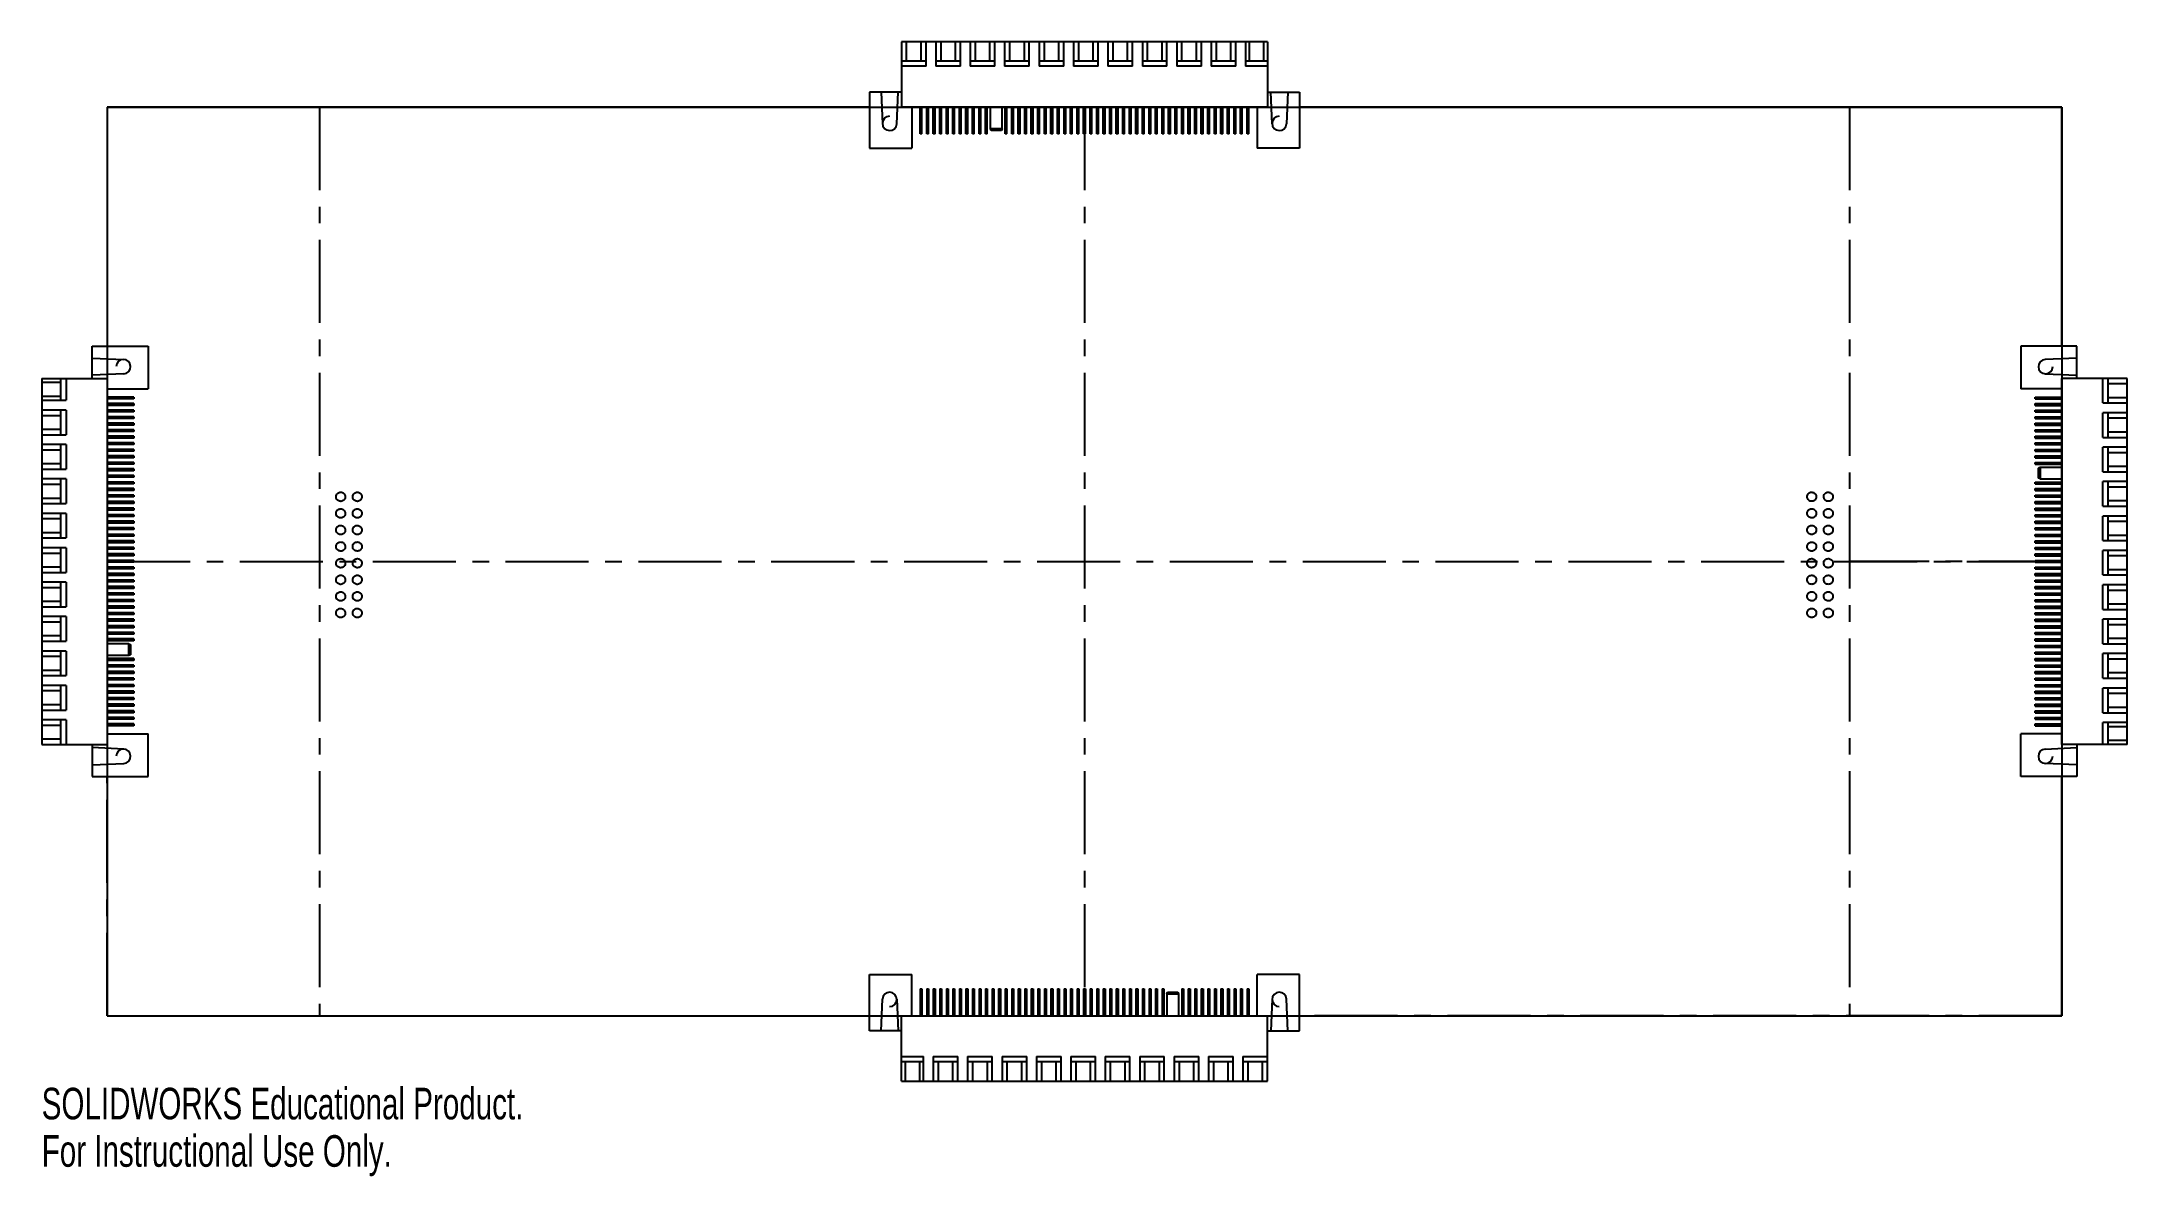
# Model space of a CAD drawing. Header units: millimetres. Extents: x -179 to 140, y -103 to 70.
import ezdxf

# ---------------------------------------------------------------- set-up
doc = ezdxf.new("R2010")
doc.units = ezdxf.units.MM
doc.linetypes.add('CENTERX2', pattern=[20.32, 12.7, -2.54, 2.54, -2.54])
doc.styles.add('SLDTEXTSTYLE0', font='TXT', dxfattribs={"width": 0.7})

msp = doc.modelspace()

# ---------------------------------------------------------------- texts
at = {"color": 7, "linetype": 'Continuous', "char_height": 4.8336, "attachment_point": 1, "style": 'SLDTEXTSTYLE0'}
for s, insert in [('SOLIDWORKS Educational Product.', (-179.03, -89.72)), ('For Instructional Use Only.', (-179.03, -96.97))]:
    msp.add_mtext(s, dxfattribs=dict(at, insert=insert))

# ---------------------------------------------------------------- linework, layer by layer
at = {"color": 7, "linetype": 'Continuous', "lineweight": 25}
for p, q in [((-47.53, 70.3), (-47.53, 60.3)), ((8.47, 70.3), (-47.53, 70.3)), ((-46.73, 67.35), (-46.73, 70.3)), ((-44.56, 70.3), (-44.56, 67.35)), ((-43.76, 66.55), (-43.76, 70.3)), ((-42.26, 70.3), (-42.26, 66.55)), ((-41.46, 67.35), (-41.46, 70.3)), ((-39.3, 70.3), (-39.3, 67.35)), ((-38.5, 66.55), (-38.5, 70.3)), ((-37, 70.3), (-37, 66.55)), ((-36.2, 67.35), (-36.2, 70.3)), ((-34.04, 70.3), (-34.04, 67.35)), ((-33.24, 66.55), (-33.24, 70.3)), ((-31.74, 70.3), (-31.74, 66.55)), ((-30.94, 67.35), (-30.94, 70.3)), ((-28.77, 70.3), (-28.77, 67.35)), ((-27.97, 66.55), (-27.97, 70.3)), ((-26.47, 70.3), (-26.47, 66.55)), ((-25.67, 67.35), (-25.67, 70.3)), ((-23.51, 70.3), (-23.51, 67.35)), ((-22.71, 66.55), (-22.71, 70.3)), ((-21.21, 70.3), (-21.21, 66.55)), ((-20.41, 67.35), (-20.41, 70.3)), ((-18.25, 70.3), (-18.25, 67.35)), ((-17.45, 66.55), (-17.45, 70.3)), ((-15.95, 70.3), (-15.95, 66.55)), ((-15.15, 67.35), (-15.15, 70.3)), ((-12.98, 70.3), (-12.98, 67.35)), ((-12.18, 66.55), (-12.18, 70.3)), ((-10.68, 70.3), (-10.68, 66.55)), ((-9.88, 67.35), (-9.88, 70.3)), ((-7.72, 70.3), (-7.72, 67.35)), ((-6.92, 66.55), (-6.92, 70.3)), ((-5.42, 70.3), (-5.42, 66.55)), ((-4.62, 67.35), (-4.62, 70.3)), ((-2.45, 70.3), (-2.45, 67.35)), ((-1.65, 66.55), (-1.65, 70.3)), ((-0.15, 70.3), (-0.15, 66.55)), ((0.65, 67.35), (0.65, 70.3)), ((2.81, 70.3), (2.81, 67.35)), ((3.61, 66.55), (3.61, 70.3)), ((5.11, 70.3), (5.11, 66.55)), ((5.71, 67.35), (5.71, 70.3)), ((7.87, 70.3), (7.87, 67.35)), ((8.47, 70.3), (8.47, 60.3)), ((-47.53, 67.35), (-43.76, 67.35)), ((-42.26, 67.35), (-38.5, 67.35)), ((-37, 67.35), (-33.24, 67.35)), ((-31.74, 67.35), (-27.97, 67.35)), ((-26.47, 67.35), (-22.71, 67.35)), ((-21.21, 67.35), (-17.45, 67.35)), ((-15.95, 67.35), (-12.18, 67.35)), ((-10.68, 67.35), (-6.92, 67.35)), ((-5.42, 67.35), (-1.65, 67.35)), ((-0.15, 67.35), (3.61, 67.35)), ((5.11, 67.35), (8.47, 67.35)), ((-43.76, 66.55), (-47.53, 66.55)), ((-38.5, 66.55), (-42.26, 66.55)), ((-33.24, 66.55), (-37, 66.55)), ((-27.97, 66.55), (-31.74, 66.55)), ((-22.71, 66.55), (-26.47, 66.55)), ((-17.45, 66.55), (-21.21, 66.55)), ((-12.18, 66.55), (-15.95, 66.55)), ((-6.92, 66.55), (-10.68, 66.55)), ((-1.65, 66.55), (-5.42, 66.55)), ((3.61, 66.55), (-0.15, 66.55)), ((8.47, 66.55), (5.11, 66.55)), ((-52.43, 62.6), (-52.43, 54)), ((-47.53, 62.6), (-52.43, 62.6)), ((-50.64, 62.6), (-50.43, 57.75)), ((-48.23, 57.75), (-48.02, 62.6)), ((8.47, 62.6), (13.37, 62.6)), ((9.17, 57.75), (8.96, 62.6)), ((11.58, 62.6), (11.37, 57.75)), ((13.37, 62.6), (13.37, 54)), ((-169.03, 60.3), (-169.03, 23.7)), ((-52.43, 60.3), (-169.03, 60.3)), ((8.47, 60.3), (-47.53, 60.3)), ((-45.93, 60.3), (-45.93, 54)), ((-44.66, 56.2), (-44.66, 60.3)), ((-44.39, 57.7), (-44.66, 57.7)), ((-44.39, 56.2), (-44.39, 60.3)), ((-43.66, 56.2), (-43.66, 60.3)), ((-43.39, 57.7), (-43.66, 57.7)), ((-43.39, 56.2), (-43.39, 60.3)), ((-42.66, 56.2), (-42.66, 60.3)), ((-42.39, 57.7), (-42.66, 57.7)), ((-42.39, 56.2), (-42.39, 60.3)), ((-41.66, 56.2), (-41.66, 60.3)), ((-41.39, 57.7), (-41.66, 57.7)), ((-41.39, 56.2), (-41.39, 60.3)), ((-40.66, 56.2), (-40.66, 60.3)), ((-40.39, 57.7), (-40.66, 57.7)), ((-40.39, 56.2), (-40.39, 60.3)), ((-39.66, 56.2), (-39.66, 60.3)), ((-39.39, 57.7), (-39.66, 57.7)), ((-39.39, 56.2), (-39.39, 60.3)), ((-38.66, 56.2), (-38.66, 60.3)), ((-38.39, 57.7), (-38.66, 57.7)), ((-38.39, 56.2), (-38.39, 60.3)), ((-37.66, 56.2), (-37.66, 60.3)), ((-37.39, 57.7), (-37.66, 57.7)), ((-37.39, 56.2), (-37.39, 60.3)), ((-36.66, 56.2), (-36.66, 60.3)), ((-36.39, 57.7), (-36.66, 57.7)), ((-36.39, 56.2), (-36.39, 60.3)), ((-35.66, 56.2), (-35.66, 60.3)), ((-35.39, 57.7), (-35.66, 57.7)), ((-35.39, 56.2), (-35.39, 60.3)), ((-34.66, 56.2), (-34.66, 60.3)), ((-34.39, 57.7), (-34.66, 57.7)), ((-34.39, 56.2), (-34.39, 60.3)), ((-33.92, 57), (-33.92, 60.3)), ((-32.14, 57), (-32.14, 60.3)), ((-31.66, 56.2), (-31.66, 60.3)), ((-31.39, 57.7), (-31.66, 57.7)), ((-31.39, 56.2), (-31.39, 60.3)), ((-30.66, 56.2), (-30.66, 60.3)), ((-30.39, 57.7), (-30.66, 57.7)), ((-30.39, 56.2), (-30.39, 60.3)), ((-29.66, 56.2), (-29.66, 60.3)), ((-29.39, 57.7), (-29.66, 57.7)), ((-29.39, 56.2), (-29.39, 60.3)), ((-28.66, 56.2), (-28.66, 60.3)), ((-28.39, 57.7), (-28.66, 57.7)), ((-28.39, 56.2), (-28.39, 60.3)), ((-27.66, 56.2), (-27.66, 60.3)), ((-27.39, 57.7), (-27.66, 57.7)), ((-27.39, 56.2), (-27.39, 60.3)), ((-26.66, 56.2), (-26.66, 60.3)), ((-26.39, 57.7), (-26.66, 57.7)), ((-26.39, 56.2), (-26.39, 60.3)), ((-25.66, 56.2), (-25.66, 60.3)), ((-25.39, 57.7), (-25.66, 57.7)), ((-25.39, 56.2), (-25.39, 60.3)), ((-24.66, 56.2), (-24.66, 60.3)), ((-24.39, 57.7), (-24.66, 57.7)), ((-24.39, 56.2), (-24.39, 60.3)), ((-23.66, 56.2), (-23.66, 60.3)), ((-23.39, 57.7), (-23.66, 57.7)), ((-23.39, 56.2), (-23.39, 60.3)), ((-22.66, 56.2), (-22.66, 60.3)), ((-22.39, 57.7), (-22.66, 57.7)), ((-22.39, 56.2), (-22.39, 60.3)), ((-21.66, 56.2), (-21.66, 60.3)), ((-21.39, 57.7), (-21.66, 57.7)), ((-21.39, 56.2), (-21.39, 60.3)), ((-20.66, 56.2), (-20.66, 60.3)), ((-20.39, 57.7), (-20.66, 57.7)), ((-20.39, 56.2), (-20.39, 60.3)), ((-19.66, 56.2), (-19.66, 60.3)), ((-19.39, 57.7), (-19.66, 57.7)), ((-19.39, 56.2), (-19.39, 60.3)), ((-18.66, 56.2), (-18.66, 60.3)), ((-18.39, 57.7), (-18.66, 57.7)), ((-18.39, 56.2), (-18.39, 60.3)), ((-17.66, 56.2), (-17.66, 60.3)), ((-17.39, 57.7), (-17.66, 57.7)), ((-17.39, 56.2), (-17.39, 60.3)), ((-16.66, 56.2), (-16.66, 60.3)), ((-16.39, 57.7), (-16.66, 57.7)), ((-16.39, 56.2), (-16.39, 60.3)), ((-15.66, 56.2), (-15.66, 60.3)), ((-15.39, 57.7), (-15.66, 57.7)), ((-15.39, 56.2), (-15.39, 60.3)), ((-14.66, 56.2), (-14.66, 60.3)), ((-14.39, 57.7), (-14.66, 57.7)), ((-14.39, 56.2), (-14.39, 60.3)), ((-13.66, 56.2), (-13.66, 60.3)), ((-13.39, 57.7), (-13.66, 57.7)), ((-13.39, 56.2), (-13.39, 60.3)), ((-12.66, 56.2), (-12.66, 60.3)), ((-12.39, 57.7), (-12.66, 57.7)), ((-12.39, 56.2), (-12.39, 60.3)), ((-11.66, 56.2), (-11.66, 60.3)), ((-11.39, 57.7), (-11.66, 57.7)), ((-11.39, 56.2), (-11.39, 60.3)), ((-10.66, 56.2), (-10.66, 60.3)), ((-10.39, 57.7), (-10.66, 57.7)), ((-10.39, 56.2), (-10.39, 60.3)), ((-9.66, 56.2), (-9.66, 60.3)), ((-9.39, 57.7), (-9.66, 57.7)), ((-9.39, 56.2), (-9.39, 60.3)), ((-8.66, 56.2), (-8.66, 60.3)), ((-8.39, 57.7), (-8.66, 57.7)), ((-8.39, 56.2), (-8.39, 60.3)), ((-7.66, 56.2), (-7.66, 60.3)), ((-7.39, 57.7), (-7.66, 57.7)), ((-7.39, 56.2), (-7.39, 60.3)), ((-6.66, 56.2), (-6.66, 60.3)), ((-6.39, 57.7), (-6.66, 57.7)), ((-6.39, 56.2), (-6.39, 60.3)), ((-5.66, 56.2), (-5.66, 60.3)), ((-5.39, 57.7), (-5.66, 57.7)), ((-5.39, 56.2), (-5.39, 60.3)), ((-4.66, 56.2), (-4.66, 60.3)), ((-4.39, 57.7), (-4.66, 57.7)), ((-4.39, 56.2), (-4.39, 60.3)), ((-3.66, 56.2), (-3.66, 60.3)), ((-3.39, 57.7), (-3.66, 57.7)), ((-3.39, 56.2), (-3.39, 60.3)), ((-2.66, 56.2), (-2.66, 60.3)), ((-2.39, 57.7), (-2.66, 57.7)), ((-2.39, 56.2), (-2.39, 60.3)), ((-1.66, 56.2), (-1.66, 60.3)), ((-1.39, 57.7), (-1.66, 57.7)), ((-1.39, 56.2), (-1.39, 60.3)), ((-0.66, 56.2), (-0.66, 60.3)), ((-0.39, 57.7), (-0.66, 57.7)), ((-0.39, 56.2), (-0.39, 60.3)), ((0.34, 56.2), (0.34, 60.3)), ((0.61, 57.7), (0.34, 57.7)), ((0.61, 56.2), (0.61, 60.3)), ((1.34, 56.2), (1.34, 60.3)), ((1.61, 57.7), (1.34, 57.7)), ((1.61, 56.2), (1.61, 60.3)), ((2.34, 56.2), (2.34, 60.3)), ((2.61, 57.7), (2.34, 57.7)), ((2.61, 56.2), (2.61, 60.3)), ((3.34, 56.2), (3.34, 60.3)), ((3.61, 57.7), (3.34, 57.7)), ((3.61, 56.2), (3.61, 60.3)), ((4.34, 56.2), (4.34, 60.3)), ((4.61, 57.7), (4.34, 57.7)), ((4.61, 56.2), (4.61, 60.3)), ((5.34, 56.2), (5.34, 60.3)), ((5.61, 57.7), (5.34, 57.7)), ((5.61, 56.2), (5.61, 60.3)), ((6.87, 60.3), (6.87, 54)), ((129.97, 60.3), (13.37, 60.3)), ((129.97, 23.7), (129.97, 60.3)), ((-44.39, 56.76), (-44.66, 56.76)), ((-44.39, 56.33), (-44.66, 56.33)), ((-44.39, 56.2), (-44.66, 56.2)), ((-43.39, 56.76), (-43.66, 56.76)), ((-43.39, 56.33), (-43.66, 56.33)), ((-43.39, 56.2), (-43.66, 56.2)), ((-42.39, 56.76), (-42.66, 56.76)), ((-42.39, 56.33), (-42.66, 56.33)), ((-42.39, 56.2), (-42.66, 56.2)), ((-41.39, 56.76), (-41.66, 56.76)), ((-41.39, 56.33), (-41.66, 56.33)), ((-41.39, 56.2), (-41.66, 56.2)), ((-40.39, 56.76), (-40.66, 56.76)), ((-40.39, 56.33), (-40.66, 56.33)), ((-40.39, 56.2), (-40.66, 56.2)), ((-39.39, 56.76), (-39.66, 56.76)), ((-39.39, 56.33), (-39.66, 56.33)), ((-39.39, 56.2), (-39.66, 56.2)), ((-38.39, 56.76), (-38.66, 56.76)), ((-38.39, 56.33), (-38.66, 56.33)), ((-38.39, 56.2), (-38.66, 56.2)), ((-37.39, 56.76), (-37.66, 56.76)), ((-37.39, 56.33), (-37.66, 56.33)), ((-37.39, 56.2), (-37.66, 56.2)), ((-36.39, 56.76), (-36.66, 56.76)), ((-36.39, 56.33), (-36.66, 56.33)), ((-36.39, 56.2), (-36.66, 56.2)), ((-35.39, 56.76), (-35.66, 56.76)), ((-35.39, 56.33), (-35.66, 56.33)), ((-35.39, 56.2), (-35.66, 56.2)), ((-34.39, 56.76), (-34.66, 56.76)), ((-34.39, 56.33), (-34.66, 56.33)), ((-34.39, 56.2), (-34.66, 56.2)), ((-33.92, 57), (-32.14, 57)), ((-33.81, 56.71), (-33.92, 57)), ((-32.24, 56.71), (-33.81, 56.71)), ((-32.14, 57), (-32.24, 56.71)), ((-31.39, 56.76), (-31.66, 56.76)), ((-31.39, 56.33), (-31.66, 56.33)), ((-31.39, 56.2), (-31.66, 56.2)), ((-30.39, 56.76), (-30.66, 56.76)), ((-30.39, 56.33), (-30.66, 56.33)), ((-30.39, 56.2), (-30.66, 56.2)), ((-29.39, 56.76), (-29.66, 56.76)), ((-29.39, 56.33), (-29.66, 56.33)), ((-29.39, 56.2), (-29.66, 56.2)), ((-28.39, 56.76), (-28.66, 56.76)), ((-28.39, 56.33), (-28.66, 56.33)), ((-28.39, 56.2), (-28.66, 56.2)), ((-27.39, 56.76), (-27.66, 56.76)), ((-27.39, 56.33), (-27.66, 56.33)), ((-27.39, 56.2), (-27.66, 56.2)), ((-26.39, 56.76), (-26.66, 56.76)), ((-26.39, 56.33), (-26.66, 56.33)), ((-26.39, 56.2), (-26.66, 56.2)), ((-25.39, 56.76), (-25.66, 56.76)), ((-25.39, 56.33), (-25.66, 56.33)), ((-25.39, 56.2), (-25.66, 56.2)), ((-24.39, 56.76), (-24.66, 56.76)), ((-24.39, 56.33), (-24.66, 56.33)), ((-24.39, 56.2), (-24.66, 56.2)), ((-23.39, 56.76), (-23.66, 56.76)), ((-23.39, 56.33), (-23.66, 56.33)), ((-23.39, 56.2), (-23.66, 56.2)), ((-22.39, 56.76), (-22.66, 56.76)), ((-22.39, 56.33), (-22.66, 56.33)), ((-22.39, 56.2), (-22.66, 56.2)), ((-21.39, 56.76), (-21.66, 56.76)), ((-21.39, 56.33), (-21.66, 56.33)), ((-21.39, 56.2), (-21.66, 56.2)), ((-20.39, 56.76), (-20.66, 56.76)), ((-20.39, 56.33), (-20.66, 56.33)), ((-20.39, 56.2), (-20.66, 56.2)), ((-19.39, 56.76), (-19.66, 56.76)), ((-19.39, 56.33), (-19.66, 56.33)), ((-19.39, 56.2), (-19.66, 56.2)), ((-18.39, 56.76), (-18.66, 56.76)), ((-18.39, 56.33), (-18.66, 56.33)), ((-18.39, 56.2), (-18.66, 56.2)), ((-17.39, 56.76), (-17.66, 56.76)), ((-17.39, 56.33), (-17.66, 56.33)), ((-17.39, 56.2), (-17.66, 56.2)), ((-16.39, 56.76), (-16.66, 56.76)), ((-16.39, 56.33), (-16.66, 56.33)), ((-16.39, 56.2), (-16.66, 56.2)), ((-15.39, 56.76), (-15.66, 56.76)), ((-15.39, 56.33), (-15.66, 56.33)), ((-15.39, 56.2), (-15.66, 56.2)), ((-14.39, 56.76), (-14.66, 56.76)), ((-14.39, 56.33), (-14.66, 56.33)), ((-14.39, 56.2), (-14.66, 56.2)), ((-13.39, 56.76), (-13.66, 56.76)), ((-13.39, 56.33), (-13.66, 56.33)), ((-13.39, 56.2), (-13.66, 56.2)), ((-12.39, 56.76), (-12.66, 56.76)), ((-12.39, 56.33), (-12.66, 56.33)), ((-12.39, 56.2), (-12.66, 56.2)), ((-11.39, 56.76), (-11.66, 56.76)), ((-11.39, 56.33), (-11.66, 56.33)), ((-11.39, 56.2), (-11.66, 56.2)), ((-10.39, 56.76), (-10.66, 56.76)), ((-10.39, 56.33), (-10.66, 56.33)), ((-10.39, 56.2), (-10.66, 56.2)), ((-9.39, 56.76), (-9.66, 56.76)), ((-9.39, 56.33), (-9.66, 56.33)), ((-9.39, 56.2), (-9.66, 56.2)), ((-8.39, 56.76), (-8.66, 56.76)), ((-8.39, 56.33), (-8.66, 56.33)), ((-8.39, 56.2), (-8.66, 56.2)), ((-7.39, 56.76), (-7.66, 56.76)), ((-7.39, 56.33), (-7.66, 56.33)), ((-7.39, 56.2), (-7.66, 56.2)), ((-6.39, 56.76), (-6.66, 56.76)), ((-6.39, 56.33), (-6.66, 56.33)), ((-6.39, 56.2), (-6.66, 56.2)), ((-5.39, 56.76), (-5.66, 56.76)), ((-5.39, 56.33), (-5.66, 56.33)), ((-5.39, 56.2), (-5.66, 56.2)), ((-4.39, 56.76), (-4.66, 56.76)), ((-4.39, 56.33), (-4.66, 56.33)), ((-4.39, 56.2), (-4.66, 56.2)), ((-3.39, 56.76), (-3.66, 56.76)), ((-3.39, 56.33), (-3.66, 56.33)), ((-3.39, 56.2), (-3.66, 56.2)), ((-2.39, 56.76), (-2.66, 56.76)), ((-2.39, 56.33), (-2.66, 56.33)), ((-2.39, 56.2), (-2.66, 56.2)), ((-1.39, 56.76), (-1.66, 56.76)), ((-1.39, 56.33), (-1.66, 56.33)), ((-1.39, 56.2), (-1.66, 56.2)), ((-0.39, 56.76), (-0.66, 56.76)), ((-0.39, 56.33), (-0.66, 56.33)), ((-0.39, 56.2), (-0.66, 56.2)), ((0.61, 56.76), (0.34, 56.76)), ((0.61, 56.33), (0.34, 56.33)), ((0.61, 56.2), (0.34, 56.2)), ((1.61, 56.76), (1.34, 56.76)), ((1.61, 56.33), (1.34, 56.33)), ((1.61, 56.2), (1.34, 56.2)), ((2.61, 56.76), (2.34, 56.76)), ((2.61, 56.33), (2.34, 56.33)), ((2.61, 56.2), (2.34, 56.2)), ((3.61, 56.76), (3.34, 56.76)), ((3.61, 56.33), (3.34, 56.33)), ((3.61, 56.2), (3.34, 56.2)), ((4.61, 56.76), (4.34, 56.76)), ((4.61, 56.33), (4.34, 56.33)), ((4.61, 56.2), (4.34, 56.2)), ((5.61, 56.76), (5.34, 56.76)), ((5.61, 56.33), (5.34, 56.33)), ((5.61, 56.2), (5.34, 56.2)), ((-52.43, 54), (-45.93, 54)), ((13.37, 54), (6.87, 54)), ((-171.33, 23.7), (-162.73, 23.7)), ((-171.33, 18.8), (-171.33, 23.7)), ((-162.73, 23.7), (-162.73, 17.2)), ((132.27, 23.7), (123.67, 23.7)), ((123.67, 23.7), (123.67, 17.2)), ((132.27, 18.8), (132.27, 23.7)), ((-171.33, 21.91), (-166.48, 21.7)), ((-166.48, 19.5), (-171.33, 19.29)), ((132.27, 21.91), (127.42, 21.7)), ((127.42, 19.5), (132.27, 19.29)), ((-179.03, 18.8), (-169.03, 18.8)), ((-179.03, 18.8), (-179.03, -37.2)), ((-179.03, 18.2), (-176.08, 18.2)), ((-176.08, 16.04), (-179.03, 16.04)), ((-176.08, 15.44), (-176.08, 18.8)), ((-175.28, 18.8), (-175.28, 15.44)), ((-169.03, 18.8), (-169.03, -37.2)), ((-169.03, 17.2), (-162.73, 17.2)), ((129.97, 17.2), (123.67, 17.2)), ((139.97, 18.8), (129.97, 18.8)), ((129.97, -37.2), (129.97, 18.8)), ((136.22, 15.04), (136.22, 18.8)), ((137.02, 18.8), (137.02, 15.04)), ((137.02, 18), (139.97, 18)), ((139.97, -37.2), (139.97, 18.8)), ((-179.03, 15.44), (-175.28, 15.44)), ((-175.28, 13.94), (-179.03, 13.94)), ((-179.03, 13.14), (-176.08, 13.14)), ((-176.08, 10.17), (-176.08, 13.94)), ((-175.28, 13.94), (-175.28, 10.17)), ((-164.93, 15.94), (-169.03, 15.94)), ((-164.93, 15.66), (-169.03, 15.66)), ((-164.93, 14.94), (-169.03, 14.94)), ((-164.93, 14.66), (-169.03, 14.66)), ((-164.93, 13.94), (-169.03, 13.94)), ((-164.93, 13.66), (-169.03, 13.66)), ((-164.93, 12.94), (-169.03, 12.94)), ((-166.43, 15.94), (-166.43, 15.66)), ((-166.43, 14.94), (-166.43, 14.66)), ((-166.43, 13.94), (-166.43, 13.66)), ((-166.43, 12.94), (-166.43, 12.66)), ((-165.49, 15.94), (-165.49, 15.66)), ((-165.49, 14.94), (-165.49, 14.66)), ((-165.49, 13.94), (-165.49, 13.66)), ((-165.49, 12.94), (-165.49, 12.66)), ((-165.06, 15.94), (-165.06, 15.66)), ((-165.06, 14.94), (-165.06, 14.66)), ((-165.06, 13.94), (-165.06, 13.66)), ((-165.06, 12.94), (-165.06, 12.66)), ((-164.93, 15.94), (-164.93, 15.66)), ((-164.93, 14.94), (-164.93, 14.66)), ((-164.93, 13.94), (-164.93, 13.66)), ((-164.93, 12.94), (-164.93, 12.66)), ((125.87, 15.66), (125.87, 15.94)), ((125.87, 15.94), (129.97, 15.94)), ((125.87, 15.66), (129.97, 15.66)), ((125.87, 14.66), (125.87, 14.94)), ((125.87, 14.94), (129.97, 14.94)), ((125.87, 14.66), (129.97, 14.66)), ((125.87, 13.66), (125.87, 13.94)), ((125.87, 13.94), (129.97, 13.94)), ((125.87, 13.66), (129.97, 13.66)), ((125.87, 12.94), (129.97, 12.94)), ((125.87, 12.66), (125.87, 12.94)), ((126.01, 15.66), (126.01, 15.94)), ((126.01, 14.66), (126.01, 14.94)), ((126.01, 13.66), (126.01, 13.94)), ((126.01, 12.66), (126.01, 12.94)), ((126.43, 15.66), (126.43, 15.94)), ((126.43, 14.66), (126.43, 14.94)), ((126.43, 13.66), (126.43, 13.94)), ((126.43, 12.66), (126.43, 12.94)), ((127.37, 15.66), (127.37, 15.94)), ((127.37, 14.66), (127.37, 14.94)), ((127.37, 13.66), (127.37, 13.94)), ((127.37, 12.66), (127.37, 12.94)), ((136.22, 15.04), (139.97, 15.04)), ((139.97, 13.54), (136.22, 13.54)), ((136.22, 9.77), (136.22, 13.54)), ((139.97, 15.84), (137.02, 15.84)), ((137.02, 13.54), (137.02, 9.77)), ((-176.08, 10.97), (-179.03, 10.97)), ((-179.03, 10.17), (-175.28, 10.17)), ((-164.93, 12.66), (-169.03, 12.66)), ((-164.93, 11.94), (-169.03, 11.94)), ((-164.93, 11.66), (-169.03, 11.66)), ((-164.93, 10.94), (-169.03, 10.94)), ((-164.93, 10.66), (-169.03, 10.66)), ((-164.93, 9.94), (-169.03, 9.94)), ((-164.93, 9.66), (-169.03, 9.66)), ((-166.43, 11.94), (-166.43, 11.66)), ((-166.43, 10.94), (-166.43, 10.66)), ((-166.43, 9.94), (-166.43, 9.66)), ((-165.49, 11.94), (-165.49, 11.66)), ((-165.49, 10.94), (-165.49, 10.66)), ((-165.49, 9.94), (-165.49, 9.66)), ((-165.06, 11.94), (-165.06, 11.66)), ((-165.06, 10.94), (-165.06, 10.66)), ((-165.06, 9.94), (-165.06, 9.66)), ((-164.93, 11.94), (-164.93, 11.66)), ((-164.93, 10.94), (-164.93, 10.66)), ((-164.93, 9.94), (-164.93, 9.66)), ((125.87, 12.66), (129.97, 12.66)), ((125.87, 11.66), (125.87, 11.94)), ((125.87, 11.94), (129.97, 11.94)), ((125.87, 11.66), (129.97, 11.66)), ((125.87, 10.66), (125.87, 10.94)), ((125.87, 10.94), (129.97, 10.94)), ((125.87, 10.66), (129.97, 10.66)), ((125.87, 9.94), (129.97, 9.94)), ((125.87, 9.66), (125.87, 9.94)), ((125.87, 9.66), (129.97, 9.66)), ((126.01, 11.66), (126.01, 11.94)), ((126.01, 10.66), (126.01, 10.94)), ((126.01, 9.66), (126.01, 9.94)), ((126.43, 11.66), (126.43, 11.94)), ((126.43, 10.66), (126.43, 10.94)), ((126.43, 9.66), (126.43, 9.94)), ((127.37, 11.66), (127.37, 11.94)), ((127.37, 10.66), (127.37, 10.94)), ((127.37, 9.66), (127.37, 9.94)), ((136.22, 9.77), (139.97, 9.77)), ((137.02, 12.74), (139.97, 12.74)), ((139.97, 10.57), (137.02, 10.57)), ((-175.28, 8.67), (-179.03, 8.67)), ((-179.03, 7.87), (-176.08, 7.87)), ((-176.08, 4.91), (-176.08, 8.67)), ((-175.28, 8.67), (-175.28, 4.91)), ((-164.93, 8.94), (-169.03, 8.94)), ((-164.93, 8.66), (-169.03, 8.66)), ((-164.93, 7.94), (-169.03, 7.94)), ((-164.93, 7.66), (-169.03, 7.66)), ((-164.93, 6.94), (-169.03, 6.94)), ((-164.93, 6.66), (-169.03, 6.66)), ((-166.43, 8.94), (-166.43, 8.66)), ((-166.43, 7.94), (-166.43, 7.66)), ((-166.43, 6.94), (-166.43, 6.66)), ((-165.49, 8.94), (-165.49, 8.66)), ((-165.49, 7.94), (-165.49, 7.66)), ((-165.49, 6.94), (-165.49, 6.66)), ((-165.06, 8.94), (-165.06, 8.66)), ((-165.06, 7.94), (-165.06, 7.66)), ((-165.06, 6.94), (-165.06, 6.66)), ((-164.93, 8.94), (-164.93, 8.66)), ((-164.93, 7.94), (-164.93, 7.66)), ((-164.93, 6.94), (-164.93, 6.66)), ((125.87, 8.94), (129.97, 8.94)), ((125.87, 8.66), (125.87, 8.94)), ((125.87, 8.66), (129.97, 8.66)), ((125.87, 7.94), (129.97, 7.94)), ((125.87, 7.66), (125.87, 7.94)), ((125.87, 7.66), (129.97, 7.66)), ((125.87, 6.66), (125.87, 6.94)), ((125.87, 6.94), (129.97, 6.94)), ((125.87, 6.66), (129.97, 6.66)), ((126.01, 8.66), (126.01, 8.94)), ((126.01, 7.66), (126.01, 7.94)), ((126.01, 6.66), (126.01, 6.94)), ((126.43, 8.66), (126.43, 8.94)), ((126.43, 7.66), (126.43, 7.94)), ((126.43, 6.66), (126.43, 6.94)), ((127.37, 8.66), (127.37, 8.94)), ((127.37, 7.66), (127.37, 7.94)), ((127.37, 6.66), (127.37, 6.94)), ((136.22, 4.51), (136.22, 8.27)), ((139.97, 8.27), (136.22, 8.27)), ((137.02, 8.27), (137.02, 4.51)), ((137.02, 7.47), (139.97, 7.47)), ((-176.08, 5.71), (-179.03, 5.71)), ((-179.03, 4.91), (-175.28, 4.91)), ((-175.28, 3.41), (-179.03, 3.41)), ((-176.08, -0.36), (-176.08, 3.41)), ((-175.28, 3.41), (-175.28, -0.36)), ((-164.93, 5.94), (-169.03, 5.94)), ((-164.93, 5.66), (-169.03, 5.66)), ((-164.93, 4.94), (-169.03, 4.94)), ((-164.93, 4.66), (-169.03, 4.66)), ((-164.93, 3.94), (-169.03, 3.94)), ((-164.93, 3.66), (-169.03, 3.66)), ((-166.43, 5.94), (-166.43, 5.66)), ((-166.43, 4.94), (-166.43, 4.66)), ((-166.43, 3.94), (-166.43, 3.66)), ((-165.49, 5.94), (-165.49, 5.66)), ((-165.49, 4.94), (-165.49, 4.66)), ((-165.49, 3.94), (-165.49, 3.66)), ((-165.06, 5.94), (-165.06, 5.66)), ((-165.06, 4.94), (-165.06, 4.66)), ((-165.06, 3.94), (-165.06, 3.66)), ((-164.93, 5.94), (-164.93, 5.66)), ((-164.93, 4.94), (-164.93, 4.66)), ((-164.93, 3.94), (-164.93, 3.66)), ((125.87, 5.94), (129.97, 5.94)), ((125.87, 5.66), (125.87, 5.94)), ((125.87, 5.66), (129.97, 5.66)), ((126.01, 5.66), (126.01, 5.94)), ((126.38, 5.08), (126.67, 5.19)), ((126.38, 3.51), (126.38, 5.08)), ((126.67, 3.41), (126.38, 3.51)), ((126.43, 5.66), (126.43, 5.94)), ((126.67, 5.19), (126.67, 3.41)), ((126.67, 5.19), (129.97, 5.19)), ((126.67, 3.41), (129.97, 3.41)), ((127.37, 5.66), (127.37, 5.94)), ((136.22, 4.51), (139.97, 4.51)), ((139.97, 5.31), (137.02, 5.31)), ((-179.03, 2.61), (-176.08, 2.61)), ((-176.08, 0.44), (-179.03, 0.44)), ((-164.93, 2.94), (-169.03, 2.94)), ((-164.93, 2.66), (-169.03, 2.66)), ((-164.93, 1.94), (-169.03, 1.94)), ((-164.93, 1.66), (-169.03, 1.66)), ((-164.93, 0.94), (-169.03, 0.94)), ((-164.93, 0.66), (-169.03, 0.66)), ((-166.43, 2.94), (-166.43, 2.66)), ((-166.43, 1.94), (-166.43, 1.66)), ((-166.43, 0.94), (-166.43, 0.66)), ((-165.49, 2.94), (-165.49, 2.66)), ((-165.49, 1.94), (-165.49, 1.66)), ((-165.49, 0.94), (-165.49, 0.66)), ((-165.06, 2.94), (-165.06, 2.66)), ((-165.06, 1.94), (-165.06, 1.66)), ((-165.06, 0.94), (-165.06, 0.66)), ((-164.93, 2.94), (-164.93, 2.66)), ((-164.93, 1.94), (-164.93, 1.66)), ((-164.93, 0.94), (-164.93, 0.66)), ((125.87, 2.94), (129.97, 2.94)), ((125.87, 2.66), (125.87, 2.94)), ((125.87, 2.66), (129.97, 2.66)), ((125.87, 1.94), (129.97, 1.94)), ((125.87, 1.66), (125.87, 1.94)), ((125.87, 1.66), (129.97, 1.66)), ((125.87, 0.66), (125.87, 0.94)), ((125.87, 0.94), (129.97, 0.94)), ((125.87, 0.66), (129.97, 0.66)), ((126.01, 2.66), (126.01, 2.94)), ((126.01, 1.66), (126.01, 1.94)), ((126.01, 0.66), (126.01, 0.94)), ((126.43, 2.66), (126.43, 2.94)), ((126.43, 1.66), (126.43, 1.94)), ((126.43, 0.66), (126.43, 0.94)), ((127.37, 2.66), (127.37, 2.94)), ((127.37, 1.66), (127.37, 1.94)), ((127.37, 0.66), (127.37, 0.94)), ((136.22, -0.76), (136.22, 3.01)), ((139.97, 3.01), (136.22, 3.01)), ((137.02, 3.01), (137.02, -0.76)), ((137.02, 2.21), (139.97, 2.21)), ((139.97, 0.04), (137.02, 0.04)), ((-179.03, -0.36), (-175.28, -0.36)), ((-175.28, -1.86), (-179.03, -1.86)), ((-179.03, -2.66), (-176.08, -2.66)), ((-176.08, -5.62), (-176.08, -1.86)), ((-175.28, -1.86), (-175.28, -5.62)), ((-164.93, -0.06), (-169.03, -0.06)), ((-164.93, -0.34), (-169.03, -0.34)), ((-164.93, -1.06), (-169.03, -1.06)), ((-164.93, -1.34), (-169.03, -1.34)), ((-164.93, -2.06), (-169.03, -2.06)), ((-164.93, -2.34), (-169.03, -2.34)), ((-164.93, -3.06), (-169.03, -3.06)), ((-166.43, -0.06), (-166.43, -0.34)), ((-166.43, -1.06), (-166.43, -1.34)), ((-166.43, -2.06), (-166.43, -2.34)), ((-166.43, -3.06), (-166.43, -3.34)), ((-165.49, -0.06), (-165.49, -0.34)), ((-165.49, -1.06), (-165.49, -1.34)), ((-165.49, -2.06), (-165.49, -2.34)), ((-165.49, -3.06), (-165.49, -3.34)), ((-165.06, -0.06), (-165.06, -0.34)), ((-165.06, -1.06), (-165.06, -1.34)), ((-165.06, -2.06), (-165.06, -2.34)), ((-165.06, -3.06), (-165.06, -3.34)), ((-164.93, -0.06), (-164.93, -0.34)), ((-164.93, -1.06), (-164.93, -1.34)), ((-164.93, -2.06), (-164.93, -2.34)), ((-164.93, -3.06), (-164.93, -3.34)), ((125.87, -0.06), (129.97, -0.06)), ((125.87, -0.34), (125.87, -0.06)), ((125.87, -0.34), (129.97, -0.34)), ((125.87, -1.06), (129.97, -1.06)), ((125.87, -1.34), (125.87, -1.06)), ((125.87, -1.34), (129.97, -1.34)), ((125.87, -2.34), (125.87, -2.06)), ((125.87, -2.06), (129.97, -2.06)), ((125.87, -2.34), (129.97, -2.34)), ((125.87, -3.34), (125.87, -3.06)), ((125.87, -3.06), (129.97, -3.06)), ((126.01, -0.34), (126.01, -0.06)), ((126.01, -1.34), (126.01, -1.06)), ((126.01, -2.34), (126.01, -2.06)), ((126.01, -3.34), (126.01, -3.06)), ((126.43, -0.34), (126.43, -0.06)), ((126.43, -1.34), (126.43, -1.06)), ((126.43, -2.34), (126.43, -2.06)), ((126.43, -3.34), (126.43, -3.06)), ((127.37, -0.34), (127.37, -0.06)), ((127.37, -1.34), (127.37, -1.06)), ((127.37, -2.34), (127.37, -2.06)), ((127.37, -3.34), (127.37, -3.06)), ((136.22, -0.76), (139.97, -0.76)), ((139.97, -2.26), (136.22, -2.26)), ((136.22, -6.02), (136.22, -2.26)), ((137.02, -2.26), (137.02, -6.02)), ((137.02, -3.06), (139.97, -3.06)), ((-176.08, -4.82), (-179.03, -4.82)), ((-179.03, -5.62), (-175.28, -5.62)), ((-164.93, -3.34), (-169.03, -3.34)), ((-164.93, -4.06), (-169.03, -4.06)), ((-164.93, -4.34), (-169.03, -4.34)), ((-164.93, -5.06), (-169.03, -5.06)), ((-164.93, -5.34), (-169.03, -5.34)), ((-164.93, -6.06), (-169.03, -6.06)), ((-164.93, -6.34), (-169.03, -6.34)), ((-166.43, -4.06), (-166.43, -4.34)), ((-166.43, -5.06), (-166.43, -5.34)), ((-166.43, -6.06), (-166.43, -6.34)), ((-165.49, -4.06), (-165.49, -4.34)), ((-165.49, -5.06), (-165.49, -5.34)), ((-165.49, -6.06), (-165.49, -6.34)), ((-165.06, -4.06), (-165.06, -4.34)), ((-165.06, -5.06), (-165.06, -5.34)), ((-165.06, -6.06), (-165.06, -6.34)), ((-164.93, -4.06), (-164.93, -4.34)), ((-164.93, -5.06), (-164.93, -5.34)), ((-164.93, -6.06), (-164.93, -6.34)), ((125.87, -3.34), (129.97, -3.34)), ((125.87, -4.34), (125.87, -4.06)), ((125.87, -4.06), (129.97, -4.06)), ((125.87, -4.34), (129.97, -4.34)), ((125.87, -5.06), (129.97, -5.06)), ((125.87, -5.34), (125.87, -5.06)), ((125.87, -5.34), (129.97, -5.34)), ((125.87, -6.34), (125.87, -6.06)), ((125.87, -6.06), (129.97, -6.06)), ((125.87, -6.34), (129.97, -6.34)), ((126.01, -4.34), (126.01, -4.06)), ((126.01, -5.34), (126.01, -5.06)), ((126.01, -6.34), (126.01, -6.06)), ((126.43, -4.34), (126.43, -4.06)), ((126.43, -5.34), (126.43, -5.06)), ((126.43, -6.34), (126.43, -6.06)), ((127.37, -4.34), (127.37, -4.06)), ((127.37, -5.34), (127.37, -5.06)), ((127.37, -6.34), (127.37, -6.06)), ((136.22, -6.02), (139.97, -6.02)), ((139.97, -5.22), (137.02, -5.22)), ((-175.28, -7.12), (-179.03, -7.12)), ((-179.03, -7.92), (-176.08, -7.92)), ((-176.08, -10.88), (-176.08, -7.12)), ((-175.28, -7.12), (-175.28, -10.88)), ((-164.93, -7.06), (-169.03, -7.06)), ((-164.93, -7.34), (-169.03, -7.34)), ((-164.93, -8.06), (-169.03, -8.06)), ((-164.93, -8.34), (-169.03, -8.34)), ((-164.93, -9.06), (-169.03, -9.06)), ((-164.93, -9.34), (-169.03, -9.34)), ((-166.43, -7.06), (-166.43, -7.34)), ((-166.43, -8.06), (-166.43, -8.34)), ((-166.43, -9.06), (-166.43, -9.34)), ((-165.49, -7.06), (-165.49, -7.34)), ((-165.49, -8.06), (-165.49, -8.34)), ((-165.49, -9.06), (-165.49, -9.34)), ((-165.06, -7.06), (-165.06, -7.34)), ((-165.06, -8.06), (-165.06, -8.34)), ((-165.06, -9.06), (-165.06, -9.34)), ((-164.93, -7.06), (-164.93, -7.34)), ((-164.93, -8.06), (-164.93, -8.34)), ((-164.93, -9.06), (-164.93, -9.34)), ((125.87, -7.06), (129.97, -7.06)), ((125.87, -7.34), (125.87, -7.06)), ((125.87, -7.34), (129.97, -7.34)), ((125.87, -8.06), (129.97, -8.06)), ((125.87, -8.34), (125.87, -8.06)), ((125.87, -8.34), (129.97, -8.34)), ((125.87, -9.34), (125.87, -9.06)), ((125.87, -9.06), (129.97, -9.06)), ((125.87, -9.34), (129.97, -9.34)), ((126.01, -7.34), (126.01, -7.06)), ((126.01, -8.34), (126.01, -8.06)), ((126.01, -9.34), (126.01, -9.06)), ((126.43, -7.34), (126.43, -7.06)), ((126.43, -8.34), (126.43, -8.06)), ((126.43, -9.34), (126.43, -9.06)), ((127.37, -7.34), (127.37, -7.06)), ((127.37, -8.34), (127.37, -8.06)), ((127.37, -9.34), (127.37, -9.06)), ((139.97, -7.52), (136.22, -7.52)), ((136.22, -11.28), (136.22, -7.52)), ((137.02, -7.52), (137.02, -11.28)), ((137.02, -8.32), (139.97, -8.32)), ((-176.08, -10.08), (-179.03, -10.08)), ((-179.03, -10.88), (-175.28, -10.88)), ((-175.28, -12.38), (-179.03, -12.38)), ((-176.08, -16.15), (-176.08, -12.38)), ((-175.28, -12.38), (-175.28, -16.15)), ((-164.93, -10.06), (-169.03, -10.06)), ((-164.93, -10.34), (-169.03, -10.34)), ((-164.93, -11.06), (-169.03, -11.06)), ((-164.93, -11.34), (-169.03, -11.34)), ((-164.93, -12.06), (-169.03, -12.06)), ((-164.93, -12.34), (-169.03, -12.34)), ((-166.43, -10.06), (-166.43, -10.34)), ((-166.43, -11.06), (-166.43, -11.34)), ((-166.43, -12.06), (-166.43, -12.34)), ((-165.49, -10.06), (-165.49, -10.34)), ((-165.49, -11.06), (-165.49, -11.34)), ((-165.49, -12.06), (-165.49, -12.34)), ((-165.06, -10.06), (-165.06, -10.34)), ((-165.06, -11.06), (-165.06, -11.34)), ((-165.06, -12.06), (-165.06, -12.34)), ((-164.93, -10.06), (-164.93, -10.34)), ((-164.93, -11.06), (-164.93, -11.34)), ((-164.93, -12.06), (-164.93, -12.34)), ((125.87, -10.06), (129.97, -10.06)), ((125.87, -10.34), (125.87, -10.06)), ((125.87, -10.34), (129.97, -10.34)), ((125.87, -11.06), (129.97, -11.06)), ((125.87, -11.34), (125.87, -11.06)), ((125.87, -11.34), (129.97, -11.34)), ((125.87, -12.34), (125.87, -12.06)), ((125.87, -12.06), (129.97, -12.06)), ((125.87, -12.34), (129.97, -12.34)), ((126.01, -10.34), (126.01, -10.06)), ((126.01, -11.34), (126.01, -11.06)), ((126.01, -12.34), (126.01, -12.06)), ((126.43, -10.34), (126.43, -10.06)), ((126.43, -11.34), (126.43, -11.06)), ((126.43, -12.34), (126.43, -12.06)), ((127.37, -10.34), (127.37, -10.06)), ((127.37, -11.34), (127.37, -11.06)), ((127.37, -12.34), (127.37, -12.06)), ((136.22, -11.28), (139.97, -11.28)), ((139.97, -10.48), (137.02, -10.48)), ((-179.03, -13.18), (-176.08, -13.18)), ((-176.08, -15.35), (-179.03, -15.35)), ((-164.93, -13.06), (-169.03, -13.06)), ((-164.93, -13.34), (-169.03, -13.34)), ((-164.93, -14.06), (-169.03, -14.06)), ((-164.93, -14.34), (-169.03, -14.34)), ((-164.93, -15.06), (-169.03, -15.06)), ((-164.93, -15.34), (-169.03, -15.34)), ((-166.43, -13.06), (-166.43, -13.34)), ((-166.43, -14.06), (-166.43, -14.34)), ((-166.43, -15.06), (-166.43, -15.34)), ((-165.49, -13.06), (-165.49, -13.34)), ((-165.49, -14.06), (-165.49, -14.34)), ((-165.49, -15.06), (-165.49, -15.34)), ((-165.06, -13.06), (-165.06, -13.34)), ((-165.06, -14.06), (-165.06, -14.34)), ((-165.06, -15.06), (-165.06, -15.34)), ((-164.93, -13.06), (-164.93, -13.34)), ((-164.93, -14.06), (-164.93, -14.34)), ((-164.93, -15.06), (-164.93, -15.34)), ((125.87, -13.34), (125.87, -13.06)), ((125.87, -13.06), (129.97, -13.06)), ((125.87, -13.34), (129.97, -13.34)), ((125.87, -14.06), (129.97, -14.06)), ((125.87, -14.34), (125.87, -14.06)), ((125.87, -14.34), (129.97, -14.34)), ((125.87, -15.34), (125.87, -15.06)), ((125.87, -15.06), (129.97, -15.06)), ((125.87, -15.34), (129.97, -15.34)), ((126.01, -13.34), (126.01, -13.06)), ((126.01, -14.34), (126.01, -14.06)), ((126.01, -15.34), (126.01, -15.06)), ((126.43, -13.34), (126.43, -13.06)), ((126.43, -14.34), (126.43, -14.06)), ((126.43, -15.34), (126.43, -15.06)), ((127.37, -13.34), (127.37, -13.06)), ((127.37, -14.34), (127.37, -14.06)), ((127.37, -15.34), (127.37, -15.06)), ((139.97, -12.78), (136.22, -12.78)), ((136.22, -16.55), (136.22, -12.78)), ((137.02, -12.78), (137.02, -16.55)), ((137.02, -13.58), (139.97, -13.58)), ((139.97, -15.75), (137.02, -15.75)), ((-179.03, -16.15), (-175.28, -16.15)), ((-175.28, -17.65), (-179.03, -17.65)), ((-179.03, -18.45), (-176.08, -18.45)), ((-176.08, -21.41), (-176.08, -17.65)), ((-175.28, -17.65), (-175.28, -21.41)), ((-164.93, -16.06), (-169.03, -16.06)), ((-164.93, -16.34), (-169.03, -16.34)), ((-164.93, -17.06), (-169.03, -17.06)), ((-164.93, -17.34), (-169.03, -17.34)), ((-164.93, -18.06), (-169.03, -18.06)), ((-164.93, -18.34), (-169.03, -18.34)), ((-164.93, -19.06), (-169.03, -19.06)), ((-166.43, -16.06), (-166.43, -16.34)), ((-166.43, -17.06), (-166.43, -17.34)), ((-166.43, -18.06), (-166.43, -18.34)), ((-166.43, -19.06), (-166.43, -19.34)), ((-165.49, -16.06), (-165.49, -16.34)), ((-165.49, -17.06), (-165.49, -17.34)), ((-165.49, -18.06), (-165.49, -18.34)), ((-165.49, -19.06), (-165.49, -19.34)), ((-165.06, -16.06), (-165.06, -16.34)), ((-165.06, -17.06), (-165.06, -17.34)), ((-165.06, -18.06), (-165.06, -18.34)), ((-165.06, -19.06), (-165.06, -19.34)), ((-164.93, -16.06), (-164.93, -16.34)), ((-164.93, -17.06), (-164.93, -17.34)), ((-164.93, -18.06), (-164.93, -18.34)), ((-164.93, -19.06), (-164.93, -19.34)), ((125.87, -16.34), (125.87, -16.06)), ((125.87, -16.06), (129.97, -16.06)), ((125.87, -16.34), (129.97, -16.34)), ((125.87, -17.34), (125.87, -17.06)), ((125.87, -17.06), (129.97, -17.06)), ((125.87, -17.34), (129.97, -17.34)), ((125.87, -18.34), (125.87, -18.06)), ((125.87, -18.06), (129.97, -18.06)), ((125.87, -18.34), (129.97, -18.34)), ((125.87, -19.34), (125.87, -19.06)), ((125.87, -19.06), (129.97, -19.06)), ((126.01, -16.34), (126.01, -16.06)), ((126.01, -17.34), (126.01, -17.06)), ((126.01, -18.34), (126.01, -18.06)), ((126.01, -19.34), (126.01, -19.06)), ((126.43, -16.34), (126.43, -16.06)), ((126.43, -17.34), (126.43, -17.06)), ((126.43, -18.34), (126.43, -18.06)), ((126.43, -19.34), (126.43, -19.06)), ((127.37, -16.34), (127.37, -16.06)), ((127.37, -17.34), (127.37, -17.06)), ((127.37, -18.34), (127.37, -18.06)), ((127.37, -19.34), (127.37, -19.06)), ((136.22, -16.55), (139.97, -16.55)), ((139.97, -18.05), (136.22, -18.05)), ((136.22, -21.81), (136.22, -18.05)), ((137.02, -18.05), (137.02, -21.81)), ((137.02, -18.85), (139.97, -18.85)), ((-176.08, -20.61), (-179.03, -20.61)), ((-179.03, -21.41), (-175.28, -21.41)), ((-164.93, -19.34), (-169.03, -19.34)), ((-164.93, -20.06), (-169.03, -20.06)), ((-164.93, -20.34), (-169.03, -20.34)), ((-164.93, -21.06), (-169.03, -21.06)), ((-164.93, -21.34), (-169.03, -21.34)), ((-165.72, -21.81), (-169.03, -21.81)), ((-166.43, -20.06), (-166.43, -20.34)), ((-166.43, -21.06), (-166.43, -21.34)), ((-165.72, -23.59), (-165.72, -21.81)), ((-165.72, -21.81), (-165.44, -21.92)), ((-165.49, -20.06), (-165.49, -20.34)), ((-165.49, -21.06), (-165.49, -21.34)), ((-165.44, -21.92), (-165.44, -23.49)), ((-165.06, -20.06), (-165.06, -20.34)), ((-165.06, -21.06), (-165.06, -21.34)), ((-164.93, -20.06), (-164.93, -20.34)), ((-164.93, -21.06), (-164.93, -21.34)), ((125.87, -19.34), (129.97, -19.34)), ((125.87, -20.34), (125.87, -20.06)), ((125.87, -20.06), (129.97, -20.06)), ((125.87, -20.34), (129.97, -20.34)), ((125.87, -21.34), (125.87, -21.06)), ((125.87, -21.06), (129.97, -21.06)), ((125.87, -21.34), (129.97, -21.34)), ((125.87, -22.34), (125.87, -22.06)), ((125.87, -22.06), (129.97, -22.06)), ((126.01, -20.34), (126.01, -20.06)), ((126.01, -21.34), (126.01, -21.06)), ((126.01, -22.34), (126.01, -22.06)), ((126.43, -20.34), (126.43, -20.06)), ((126.43, -21.34), (126.43, -21.06)), ((126.43, -22.34), (126.43, -22.06)), ((127.37, -20.34), (127.37, -20.06)), ((127.37, -21.34), (127.37, -21.06)), ((127.37, -22.34), (127.37, -22.06)), ((136.22, -21.81), (139.97, -21.81)), ((139.97, -21.01), (137.02, -21.01)), ((-175.28, -22.91), (-179.03, -22.91)), ((-179.03, -23.71), (-176.08, -23.71)), ((-176.08, -26.67), (-176.08, -22.91)), ((-175.28, -22.91), (-175.28, -26.67)), ((-165.72, -23.59), (-169.03, -23.59)), ((-164.93, -24.06), (-169.03, -24.06)), ((-164.93, -24.34), (-169.03, -24.34)), ((-164.93, -25.06), (-169.03, -25.06)), ((-164.93, -25.34), (-169.03, -25.34)), ((-166.43, -24.06), (-166.43, -24.34)), ((-166.43, -25.06), (-166.43, -25.34)), ((-165.44, -23.49), (-165.72, -23.59)), ((-165.49, -24.06), (-165.49, -24.34)), ((-165.49, -25.06), (-165.49, -25.34)), ((-165.06, -24.06), (-165.06, -24.34)), ((-165.06, -25.06), (-165.06, -25.34)), ((-164.93, -24.06), (-164.93, -24.34)), ((-164.93, -25.06), (-164.93, -25.34)), ((125.87, -22.34), (129.97, -22.34)), ((125.87, -23.34), (125.87, -23.06)), ((125.87, -23.06), (129.97, -23.06)), ((125.87, -23.34), (129.97, -23.34)), ((125.87, -24.06), (129.97, -24.06)), ((125.87, -24.34), (125.87, -24.06)), ((125.87, -24.34), (129.97, -24.34)), ((125.87, -25.06), (129.97, -25.06)), ((125.87, -25.34), (125.87, -25.06)), ((125.87, -25.34), (129.97, -25.34)), ((126.01, -23.34), (126.01, -23.06)), ((126.01, -24.34), (126.01, -24.06)), ((126.01, -25.34), (126.01, -25.06)), ((126.43, -23.34), (126.43, -23.06)), ((126.43, -24.34), (126.43, -24.06)), ((126.43, -25.34), (126.43, -25.06)), ((127.37, -23.34), (127.37, -23.06)), ((127.37, -24.34), (127.37, -24.06)), ((127.37, -25.34), (127.37, -25.06)), ((136.22, -27.07), (136.22, -23.31)), ((139.97, -23.31), (136.22, -23.31)), ((137.02, -23.31), (137.02, -27.07)), ((137.02, -24.11), (139.97, -24.11)), ((-176.08, -25.87), (-179.03, -25.87)), ((-179.03, -26.67), (-175.28, -26.67)), ((-175.28, -28.17), (-179.03, -28.17)), ((-176.08, -31.94), (-176.08, -28.17)), ((-175.28, -28.17), (-175.28, -31.94)), ((-164.93, -26.06), (-169.03, -26.06)), ((-164.93, -26.34), (-169.03, -26.34)), ((-164.93, -27.06), (-169.03, -27.06)), ((-164.93, -27.34), (-169.03, -27.34)), ((-164.93, -28.06), (-169.03, -28.06)), ((-164.93, -28.34), (-169.03, -28.34)), ((-166.43, -26.06), (-166.43, -26.34)), ((-166.43, -27.06), (-166.43, -27.34)), ((-166.43, -28.06), (-166.43, -28.34)), ((-165.49, -26.06), (-165.49, -26.34)), ((-165.49, -27.06), (-165.49, -27.34)), ((-165.49, -28.06), (-165.49, -28.34)), ((-165.06, -26.06), (-165.06, -26.34)), ((-165.06, -27.06), (-165.06, -27.34)), ((-165.06, -28.06), (-165.06, -28.34)), ((-164.93, -26.06), (-164.93, -26.34)), ((-164.93, -27.06), (-164.93, -27.34)), ((-164.93, -28.06), (-164.93, -28.34)), ((125.87, -26.06), (129.97, -26.06)), ((125.87, -26.34), (125.87, -26.06)), ((125.87, -26.34), (129.97, -26.34)), ((125.87, -27.34), (125.87, -27.06)), ((125.87, -27.06), (129.97, -27.06)), ((125.87, -27.34), (129.97, -27.34)), ((125.87, -28.34), (125.87, -28.06)), ((125.87, -28.06), (129.97, -28.06)), ((125.87, -28.34), (129.97, -28.34)), ((126.01, -26.34), (126.01, -26.06)), ((126.01, -27.34), (126.01, -27.06)), ((126.01, -28.34), (126.01, -28.06)), ((126.43, -26.34), (126.43, -26.06)), ((126.43, -27.34), (126.43, -27.06)), ((126.43, -28.34), (126.43, -28.06)), ((127.37, -26.34), (127.37, -26.06)), ((127.37, -27.34), (127.37, -27.06)), ((127.37, -28.34), (127.37, -28.06)), ((136.22, -27.07), (139.97, -27.07)), ((136.22, -32.34), (136.22, -28.57)), ((139.97, -28.57), (136.22, -28.57)), ((139.97, -26.27), (137.02, -26.27)), ((137.02, -28.57), (137.02, -32.34)), ((-179.03, -28.97), (-176.08, -28.97)), ((-176.08, -31.14), (-179.03, -31.14)), ((-164.93, -29.06), (-169.03, -29.06)), ((-164.93, -29.34), (-169.03, -29.34)), ((-164.93, -30.06), (-169.03, -30.06)), ((-164.93, -30.34), (-169.03, -30.34)), ((-164.93, -31.06), (-169.03, -31.06)), ((-164.93, -31.34), (-169.03, -31.34)), ((-166.43, -29.06), (-166.43, -29.34)), ((-166.43, -30.06), (-166.43, -30.34)), ((-166.43, -31.06), (-166.43, -31.34)), ((-165.49, -29.06), (-165.49, -29.34)), ((-165.49, -30.06), (-165.49, -30.34)), ((-165.49, -31.06), (-165.49, -31.34)), ((-165.06, -29.06), (-165.06, -29.34)), ((-165.06, -30.06), (-165.06, -30.34)), ((-165.06, -31.06), (-165.06, -31.34)), ((-164.93, -29.06), (-164.93, -29.34)), ((-164.93, -30.06), (-164.93, -30.34)), ((-164.93, -31.06), (-164.93, -31.34)), ((125.87, -29.34), (125.87, -29.06)), ((125.87, -29.06), (129.97, -29.06)), ((125.87, -29.34), (129.97, -29.34)), ((125.87, -30.34), (125.87, -30.06)), ((125.87, -30.06), (129.97, -30.06)), ((125.87, -30.34), (129.97, -30.34)), ((125.87, -31.34), (125.87, -31.06)), ((125.87, -31.06), (129.97, -31.06)), ((125.87, -31.34), (129.97, -31.34)), ((126.01, -29.34), (126.01, -29.06)), ((126.01, -30.34), (126.01, -30.06)), ((126.01, -31.34), (126.01, -31.06)), ((126.43, -29.34), (126.43, -29.06)), ((126.43, -30.34), (126.43, -30.06)), ((126.43, -31.34), (126.43, -31.06)), ((127.37, -29.34), (127.37, -29.06)), ((127.37, -30.34), (127.37, -30.06)), ((127.37, -31.34), (127.37, -31.06)), ((137.02, -29.37), (139.97, -29.37)), ((139.97, -31.54), (137.02, -31.54)), ((-179.03, -31.94), (-175.28, -31.94)), ((-175.28, -33.44), (-179.03, -33.44)), ((-179.03, -34.24), (-176.08, -34.24)), ((-176.08, -37.2), (-176.08, -33.44)), ((-175.28, -33.44), (-175.28, -37.2)), ((-164.93, -32.06), (-169.03, -32.06)), ((-164.93, -32.34), (-169.03, -32.34)), ((-164.93, -33.06), (-169.03, -33.06)), ((-164.93, -33.34), (-169.03, -33.34)), ((-164.93, -34.06), (-169.03, -34.06)), ((-164.93, -34.34), (-169.03, -34.34)), ((-166.43, -32.06), (-166.43, -32.34)), ((-166.43, -33.06), (-166.43, -33.34)), ((-166.43, -34.06), (-166.43, -34.34)), ((-165.49, -32.06), (-165.49, -32.34)), ((-165.49, -33.06), (-165.49, -33.34)), ((-165.49, -34.06), (-165.49, -34.34)), ((-165.06, -32.06), (-165.06, -32.34)), ((-165.06, -33.06), (-165.06, -33.34)), ((-165.06, -34.06), (-165.06, -34.34)), ((-164.93, -32.06), (-164.93, -32.34)), ((-164.93, -33.06), (-164.93, -33.34)), ((-164.93, -34.06), (-164.93, -34.34)), ((125.87, -32.34), (125.87, -32.06)), ((125.87, -32.06), (129.97, -32.06)), ((125.87, -32.34), (129.97, -32.34)), ((125.87, -33.34), (125.87, -33.06)), ((125.87, -33.06), (129.97, -33.06)), ((125.87, -33.34), (129.97, -33.34)), ((125.87, -34.34), (125.87, -34.06)), ((125.87, -34.06), (129.97, -34.06)), ((125.87, -34.34), (129.97, -34.34)), ((126.01, -32.34), (126.01, -32.06)), ((126.01, -33.34), (126.01, -33.06)), ((126.01, -34.34), (126.01, -34.06)), ((126.43, -32.34), (126.43, -32.06)), ((126.43, -33.34), (126.43, -33.06)), ((126.43, -34.34), (126.43, -34.06)), ((127.37, -32.34), (127.37, -32.06)), ((127.37, -33.34), (127.37, -33.06)), ((127.37, -34.34), (127.37, -34.06)), ((136.22, -32.34), (139.97, -32.34)), ((136.22, -37.2), (136.22, -33.84)), ((139.97, -33.84), (136.22, -33.84)), ((137.02, -33.84), (137.02, -37.2)), ((137.02, -34.44), (139.97, -34.44)), ((-176.08, -36.4), (-179.03, -36.4)), ((-179.03, -37.2), (-169.03, -37.2)), ((-171.33, -37.2), (-171.33, -42.1)), ((-166.48, -37.9), (-171.33, -37.69)), ((-169.03, -35.6), (-162.73, -35.6)), ((-162.73, -42.1), (-162.73, -35.6)), ((123.67, -42.1), (123.67, -35.6)), ((129.97, -35.6), (123.67, -35.6)), ((127.42, -37.9), (132.27, -37.69)), ((139.97, -37.2), (129.97, -37.2)), ((132.27, -37.2), (132.27, -42.1)), ((139.97, -36.6), (137.02, -36.6)), ((-171.33, -40.31), (-166.48, -40.1)), ((132.27, -40.31), (127.42, -40.1)), ((-171.33, -42.1), (-162.73, -42.1)), ((-169.03, -42.1), (-169.03, -78.7)), ((132.27, -42.1), (123.67, -42.1)), ((129.97, -78.7), (129.97, -42.1)), ((-52.43, -81), (-52.43, -72.4)), ((-52.43, -72.4), (-45.93, -72.4)), ((-45.93, -78.7), (-45.93, -72.4)), ((6.87, -78.7), (6.87, -72.4)), ((13.37, -72.4), (6.87, -72.4)), ((13.37, -81), (13.37, -72.4)), ((-50.64, -81), (-50.43, -76.15)), ((-48.23, -76.15), (-48.02, -81)), ((-44.66, -74.6), (-44.39, -74.6)), ((-44.66, -74.6), (-44.66, -78.7)), ((-44.66, -74.74), (-44.39, -74.74)), ((-44.66, -75.16), (-44.39, -75.16)), ((-44.66, -76.1), (-44.39, -76.1)), ((-44.39, -74.6), (-44.39, -78.7)), ((-43.66, -74.6), (-43.66, -78.7)), ((-43.66, -74.6), (-43.39, -74.6)), ((-43.66, -74.74), (-43.39, -74.74)), ((-43.66, -75.16), (-43.39, -75.16)), ((-43.66, -76.1), (-43.39, -76.1)), ((-43.39, -74.6), (-43.39, -78.7)), ((-42.66, -74.6), (-42.66, -78.7)), ((-42.66, -74.6), (-42.39, -74.6)), ((-42.66, -74.74), (-42.39, -74.74)), ((-42.66, -75.16), (-42.39, -75.16)), ((-42.66, -76.1), (-42.39, -76.1)), ((-42.39, -74.6), (-42.39, -78.7)), ((-41.66, -74.6), (-41.39, -74.6)), ((-41.66, -74.6), (-41.66, -78.7)), ((-41.66, -74.74), (-41.39, -74.74)), ((-41.66, -75.16), (-41.39, -75.16)), ((-41.66, -76.1), (-41.39, -76.1)), ((-41.39, -74.6), (-41.39, -78.7)), ((-40.66, -74.6), (-40.39, -74.6)), ((-40.66, -74.6), (-40.66, -78.7)), ((-40.66, -74.74), (-40.39, -74.74)), ((-40.66, -75.16), (-40.39, -75.16)), ((-40.66, -76.1), (-40.39, -76.1)), ((-40.39, -74.6), (-40.39, -78.7)), ((-39.66, -74.6), (-39.39, -74.6)), ((-39.66, -74.6), (-39.66, -78.7)), ((-39.66, -74.74), (-39.39, -74.74)), ((-39.66, -75.16), (-39.39, -75.16)), ((-39.66, -76.1), (-39.39, -76.1)), ((-39.39, -74.6), (-39.39, -78.7)), ((-38.66, -74.6), (-38.66, -78.7)), ((-38.66, -74.6), (-38.39, -74.6)), ((-38.66, -74.74), (-38.39, -74.74)), ((-38.66, -75.16), (-38.39, -75.16)), ((-38.66, -76.1), (-38.39, -76.1)), ((-38.39, -74.6), (-38.39, -78.7)), ((-37.66, -74.6), (-37.39, -74.6)), ((-37.66, -74.6), (-37.66, -78.7)), ((-37.66, -74.74), (-37.39, -74.74)), ((-37.66, -75.16), (-37.39, -75.16)), ((-37.66, -76.1), (-37.39, -76.1)), ((-37.39, -74.6), (-37.39, -78.7)), ((-36.66, -74.6), (-36.39, -74.6)), ((-36.66, -74.6), (-36.66, -78.7)), ((-36.66, -74.74), (-36.39, -74.74)), ((-36.66, -75.16), (-36.39, -75.16)), ((-36.66, -76.1), (-36.39, -76.1)), ((-36.39, -74.6), (-36.39, -78.7)), ((-35.66, -74.6), (-35.39, -74.6)), ((-35.66, -74.6), (-35.66, -78.7)), ((-35.66, -74.74), (-35.39, -74.74)), ((-35.66, -75.16), (-35.39, -75.16)), ((-35.66, -76.1), (-35.39, -76.1)), ((-35.39, -74.6), (-35.39, -78.7)), ((-34.66, -74.6), (-34.39, -74.6)), ((-34.66, -74.6), (-34.66, -78.7)), ((-34.66, -74.74), (-34.39, -74.74)), ((-34.66, -75.16), (-34.39, -75.16)), ((-34.66, -76.1), (-34.39, -76.1)), ((-34.39, -74.6), (-34.39, -78.7)), ((-33.66, -74.6), (-33.66, -78.7)), ((-33.66, -74.6), (-33.39, -74.6)), ((-33.66, -74.74), (-33.39, -74.74)), ((-33.66, -75.16), (-33.39, -75.16)), ((-33.66, -76.1), (-33.39, -76.1)), ((-33.39, -74.6), (-33.39, -78.7)), ((-32.66, -74.6), (-32.39, -74.6)), ((-32.66, -74.6), (-32.66, -78.7)), ((-32.66, -74.74), (-32.39, -74.74)), ((-32.66, -75.16), (-32.39, -75.16)), ((-32.66, -76.1), (-32.39, -76.1)), ((-32.39, -74.6), (-32.39, -78.7)), ((-31.66, -74.6), (-31.39, -74.6)), ((-31.66, -74.6), (-31.66, -78.7)), ((-31.66, -74.74), (-31.39, -74.74)), ((-31.66, -75.16), (-31.39, -75.16)), ((-31.66, -76.1), (-31.39, -76.1)), ((-31.39, -74.6), (-31.39, -78.7)), ((-30.66, -74.6), (-30.66, -78.7)), ((-30.66, -74.6), (-30.39, -74.6)), ((-30.66, -74.74), (-30.39, -74.74)), ((-30.66, -75.16), (-30.39, -75.16)), ((-30.66, -76.1), (-30.39, -76.1)), ((-30.39, -74.6), (-30.39, -78.7)), ((-29.66, -74.6), (-29.66, -78.7)), ((-29.66, -74.6), (-29.39, -74.6)), ((-29.66, -74.74), (-29.39, -74.74)), ((-29.66, -75.16), (-29.39, -75.16)), ((-29.66, -76.1), (-29.39, -76.1)), ((-29.39, -74.6), (-29.39, -78.7)), ((-28.66, -74.6), (-28.66, -78.7)), ((-28.66, -74.6), (-28.39, -74.6)), ((-28.66, -74.74), (-28.39, -74.74)), ((-28.66, -75.16), (-28.39, -75.16)), ((-28.66, -76.1), (-28.39, -76.1)), ((-28.39, -74.6), (-28.39, -78.7)), ((-27.66, -74.6), (-27.39, -74.6)), ((-27.66, -74.6), (-27.66, -78.7)), ((-27.66, -74.74), (-27.39, -74.74)), ((-27.66, -75.16), (-27.39, -75.16)), ((-27.66, -76.1), (-27.39, -76.1)), ((-27.39, -74.6), (-27.39, -78.7)), ((-26.66, -74.6), (-26.39, -74.6)), ((-26.66, -74.6), (-26.66, -78.7)), ((-26.66, -74.74), (-26.39, -74.74)), ((-26.66, -75.16), (-26.39, -75.16)), ((-26.66, -76.1), (-26.39, -76.1)), ((-26.39, -74.6), (-26.39, -78.7)), ((-25.66, -74.6), (-25.39, -74.6)), ((-25.66, -74.6), (-25.66, -78.7)), ((-25.66, -74.74), (-25.39, -74.74)), ((-25.66, -75.16), (-25.39, -75.16)), ((-25.66, -76.1), (-25.39, -76.1)), ((-25.39, -74.6), (-25.39, -78.7)), ((-24.66, -74.6), (-24.66, -78.7)), ((-24.66, -74.6), (-24.39, -74.6)), ((-24.66, -74.74), (-24.39, -74.74)), ((-24.66, -75.16), (-24.39, -75.16)), ((-24.66, -76.1), (-24.39, -76.1)), ((-24.39, -74.6), (-24.39, -78.7)), ((-23.66, -74.6), (-23.39, -74.6)), ((-23.66, -74.6), (-23.66, -78.7)), ((-23.66, -74.74), (-23.39, -74.74)), ((-23.66, -75.16), (-23.39, -75.16)), ((-23.66, -76.1), (-23.39, -76.1)), ((-23.39, -74.6), (-23.39, -78.7)), ((-22.66, -74.6), (-22.66, -78.7)), ((-22.66, -74.6), (-22.39, -74.6)), ((-22.66, -74.74), (-22.39, -74.74)), ((-22.66, -75.16), (-22.39, -75.16)), ((-22.66, -76.1), (-22.39, -76.1)), ((-22.39, -74.6), (-22.39, -78.7)), ((-21.66, -74.6), (-21.39, -74.6)), ((-21.66, -74.6), (-21.66, -78.7)), ((-21.66, -74.74), (-21.39, -74.74)), ((-21.66, -75.16), (-21.39, -75.16)), ((-21.66, -76.1), (-21.39, -76.1)), ((-21.39, -74.6), (-21.39, -78.7)), ((-20.66, -74.6), (-20.39, -74.6)), ((-20.66, -74.6), (-20.66, -78.7)), ((-20.66, -74.74), (-20.39, -74.74)), ((-20.66, -75.16), (-20.39, -75.16)), ((-20.66, -76.1), (-20.39, -76.1)), ((-20.39, -74.6), (-20.39, -78.7)), ((-19.66, -74.6), (-19.39, -74.6)), ((-19.66, -74.6), (-19.66, -78.7)), ((-19.66, -74.74), (-19.39, -74.74)), ((-19.66, -75.16), (-19.39, -75.16)), ((-19.66, -76.1), (-19.39, -76.1)), ((-19.39, -74.6), (-19.39, -78.7)), ((-18.66, -74.6), (-18.39, -74.6)), ((-18.66, -74.6), (-18.66, -78.7)), ((-18.66, -74.74), (-18.39, -74.74)), ((-18.66, -75.16), (-18.39, -75.16)), ((-18.66, -76.1), (-18.39, -76.1)), ((-18.39, -74.6), (-18.39, -78.7)), ((-17.66, -74.6), (-17.66, -78.7)), ((-17.66, -74.6), (-17.39, -74.6)), ((-17.66, -74.74), (-17.39, -74.74)), ((-17.66, -75.16), (-17.39, -75.16)), ((-17.66, -76.1), (-17.39, -76.1)), ((-17.39, -74.6), (-17.39, -78.7)), ((-16.66, -74.6), (-16.39, -74.6)), ((-16.66, -74.6), (-16.66, -78.7)), ((-16.66, -74.74), (-16.39, -74.74)), ((-16.66, -75.16), (-16.39, -75.16)), ((-16.66, -76.1), (-16.39, -76.1)), ((-16.39, -74.6), (-16.39, -78.7)), ((-15.66, -74.6), (-15.39, -74.6)), ((-15.66, -74.6), (-15.66, -78.7)), ((-15.66, -74.74), (-15.39, -74.74)), ((-15.66, -75.16), (-15.39, -75.16)), ((-15.66, -76.1), (-15.39, -76.1)), ((-15.39, -74.6), (-15.39, -78.7)), ((-14.66, -74.6), (-14.66, -78.7)), ((-14.66, -74.6), (-14.39, -74.6)), ((-14.66, -74.74), (-14.39, -74.74)), ((-14.66, -75.16), (-14.39, -75.16)), ((-14.66, -76.1), (-14.39, -76.1)), ((-14.39, -74.6), (-14.39, -78.7)), ((-13.66, -74.6), (-13.39, -74.6)), ((-13.66, -74.6), (-13.66, -78.7)), ((-13.66, -74.74), (-13.39, -74.74)), ((-13.66, -75.16), (-13.39, -75.16)), ((-13.66, -76.1), (-13.39, -76.1)), ((-13.39, -74.6), (-13.39, -78.7)), ((-12.66, -74.6), (-12.66, -78.7)), ((-12.66, -74.6), (-12.39, -74.6)), ((-12.66, -74.74), (-12.39, -74.74)), ((-12.66, -75.16), (-12.39, -75.16)), ((-12.66, -76.1), (-12.39, -76.1)), ((-12.39, -74.6), (-12.39, -78.7)), ((-11.66, -74.6), (-11.39, -74.6)), ((-11.66, -74.6), (-11.66, -78.7)), ((-11.66, -74.74), (-11.39, -74.74)), ((-11.66, -75.16), (-11.39, -75.16)), ((-11.66, -76.1), (-11.39, -76.1)), ((-11.39, -74.6), (-11.39, -78.7)), ((-10.66, -74.6), (-10.39, -74.6)), ((-10.66, -74.6), (-10.66, -78.7)), ((-10.66, -74.74), (-10.39, -74.74)), ((-10.66, -75.16), (-10.39, -75.16)), ((-10.66, -76.1), (-10.39, -76.1)), ((-10.39, -74.6), (-10.39, -78.7)), ((-9.66, -74.6), (-9.39, -74.6)), ((-9.66, -74.6), (-9.66, -78.7)), ((-9.66, -74.74), (-9.39, -74.74)), ((-9.66, -75.16), (-9.39, -75.16)), ((-9.66, -76.1), (-9.39, -76.1)), ((-9.39, -74.6), (-9.39, -78.7)), ((-8.66, -74.6), (-8.39, -74.6)), ((-8.66, -74.6), (-8.66, -78.7)), ((-8.66, -74.74), (-8.39, -74.74)), ((-8.66, -75.16), (-8.39, -75.16)), ((-8.66, -76.1), (-8.39, -76.1)), ((-8.39, -74.6), (-8.39, -78.7)), ((-7.66, -74.6), (-7.66, -78.7)), ((-7.66, -74.6), (-7.39, -74.6)), ((-7.66, -74.74), (-7.39, -74.74)), ((-7.66, -75.16), (-7.39, -75.16)), ((-7.66, -76.1), (-7.39, -76.1)), ((-7.39, -74.6), (-7.39, -78.7)), ((-6.92, -75.4), (-6.81, -75.11)), ((-5.14, -75.4), (-6.92, -75.4)), ((-6.92, -75.4), (-6.92, -78.7)), ((-6.81, -75.11), (-5.24, -75.11)), ((-5.24, -75.11), (-5.14, -75.4)), ((-5.14, -75.4), (-5.14, -78.7)), ((-4.66, -74.6), (-4.39, -74.6)), ((-4.66, -74.6), (-4.66, -78.7)), ((-4.66, -74.74), (-4.39, -74.74)), ((-4.66, -75.16), (-4.39, -75.16)), ((-4.66, -76.1), (-4.39, -76.1)), ((-4.39, -74.6), (-4.39, -78.7)), ((-3.66, -74.6), (-3.66, -78.7)), ((-3.66, -74.6), (-3.39, -74.6)), ((-3.66, -74.74), (-3.39, -74.74)), ((-3.66, -75.16), (-3.39, -75.16)), ((-3.66, -76.1), (-3.39, -76.1)), ((-3.39, -74.6), (-3.39, -78.7)), ((-2.66, -74.6), (-2.39, -74.6)), ((-2.66, -74.6), (-2.66, -78.7)), ((-2.66, -74.74), (-2.39, -74.74)), ((-2.66, -75.16), (-2.39, -75.16)), ((-2.66, -76.1), (-2.39, -76.1)), ((-2.39, -74.6), (-2.39, -78.7)), ((-1.66, -74.6), (-1.39, -74.6)), ((-1.66, -74.6), (-1.66, -78.7)), ((-1.66, -74.74), (-1.39, -74.74)), ((-1.66, -75.16), (-1.39, -75.16)), ((-1.66, -76.1), (-1.39, -76.1)), ((-1.39, -74.6), (-1.39, -78.7)), ((-0.66, -74.6), (-0.39, -74.6)), ((-0.66, -74.6), (-0.66, -78.7)), ((-0.66, -74.74), (-0.39, -74.74)), ((-0.66, -75.16), (-0.39, -75.16)), ((-0.66, -76.1), (-0.39, -76.1)), ((-0.39, -74.6), (-0.39, -78.7)), ((0.34, -74.6), (0.61, -74.6)), ((0.34, -74.6), (0.34, -78.7)), ((0.34, -74.74), (0.61, -74.74)), ((0.34, -75.16), (0.61, -75.16)), ((0.34, -76.1), (0.61, -76.1)), ((0.61, -74.6), (0.61, -78.7)), ((1.34, -74.6), (1.61, -74.6)), ((1.34, -74.6), (1.34, -78.7)), ((1.34, -74.74), (1.61, -74.74)), ((1.34, -75.16), (1.61, -75.16)), ((1.34, -76.1), (1.61, -76.1)), ((1.61, -74.6), (1.61, -78.7)), ((2.34, -74.6), (2.34, -78.7)), ((2.34, -74.6), (2.61, -74.6)), ((2.34, -74.74), (2.61, -74.74)), ((2.34, -75.16), (2.61, -75.16)), ((2.34, -76.1), (2.61, -76.1)), ((2.61, -74.6), (2.61, -78.7)), ((3.34, -74.6), (3.34, -78.7)), ((3.34, -74.6), (3.61, -74.6)), ((3.34, -74.74), (3.61, -74.74)), ((3.34, -75.16), (3.61, -75.16)), ((3.34, -76.1), (3.61, -76.1)), ((3.61, -74.6), (3.61, -78.7)), ((4.34, -74.6), (4.34, -78.7)), ((4.34, -74.6), (4.61, -74.6)), ((4.34, -74.74), (4.61, -74.74)), ((4.34, -75.16), (4.61, -75.16)), ((4.34, -76.1), (4.61, -76.1)), ((4.61, -74.6), (4.61, -78.7)), ((5.34, -74.6), (5.61, -74.6)), ((5.34, -74.6), (5.34, -78.7)), ((5.34, -74.74), (5.61, -74.74)), ((5.34, -75.16), (5.61, -75.16)), ((5.34, -76.1), (5.61, -76.1)), ((5.61, -74.6), (5.61, -78.7)), ((9.17, -76.15), (8.96, -81)), ((11.58, -81), (11.37, -76.15)), ((-169.03, -78.7), (-52.43, -78.7)), ((-47.53, -88.7), (-47.53, -78.7)), ((-47.53, -78.7), (8.47, -78.7)), ((8.47, -88.7), (8.47, -78.7)), ((13.37, -78.7), (129.97, -78.7)), ((-47.53, -81), (-52.43, -81)), ((8.47, -81), (13.37, -81)), ((-47.53, -84.95), (-44.16, -84.95)), ((-44.16, -85.75), (-47.53, -85.75)), ((-46.93, -88.7), (-46.93, -85.75)), ((-44.76, -85.75), (-44.76, -88.7)), ((-44.16, -88.7), (-44.16, -84.95)), ((-42.66, -84.95), (-42.66, -88.7)), ((-42.66, -84.95), (-38.9, -84.95)), ((-38.9, -85.75), (-42.66, -85.75)), ((-41.86, -88.7), (-41.86, -85.75)), ((-39.7, -85.75), (-39.7, -88.7)), ((-38.9, -88.7), (-38.9, -84.95)), ((-37.4, -84.95), (-37.4, -88.7)), ((-37.4, -84.95), (-33.64, -84.95)), ((-33.64, -85.75), (-37.4, -85.75)), ((-36.6, -88.7), (-36.6, -85.75)), ((-34.44, -85.75), (-34.44, -88.7)), ((-33.64, -88.7), (-33.64, -84.95)), ((-32.14, -84.95), (-32.14, -88.7)), ((-32.14, -84.95), (-28.37, -84.95)), ((-28.37, -85.75), (-32.14, -85.75)), ((-31.34, -88.7), (-31.34, -85.75)), ((-29.17, -85.75), (-29.17, -88.7)), ((-28.37, -88.7), (-28.37, -84.95)), ((-26.87, -84.95), (-26.87, -88.7)), ((-26.87, -84.95), (-23.11, -84.95)), ((-23.11, -85.75), (-26.87, -85.75)), ((-26.07, -88.7), (-26.07, -85.75)), ((-23.91, -85.75), (-23.91, -88.7)), ((-23.11, -88.7), (-23.11, -84.95)), ((-21.61, -84.95), (-21.61, -88.7)), ((-21.61, -84.95), (-17.85, -84.95)), ((-17.85, -85.75), (-21.61, -85.75)), ((-20.81, -88.7), (-20.81, -85.75)), ((-18.65, -85.75), (-18.65, -88.7)), ((-17.85, -88.7), (-17.85, -84.95)), ((-16.35, -84.95), (-16.35, -88.7)), ((-16.35, -84.95), (-12.58, -84.95)), ((-12.58, -85.75), (-16.35, -85.75)), ((-15.55, -88.7), (-15.55, -85.75)), ((-13.38, -85.75), (-13.38, -88.7)), ((-12.58, -88.7), (-12.58, -84.95)), ((-11.08, -84.95), (-11.08, -88.7)), ((-11.08, -84.95), (-7.32, -84.95)), ((-7.32, -85.75), (-11.08, -85.75)), ((-10.28, -88.7), (-10.28, -85.75)), ((-8.12, -85.75), (-8.12, -88.7)), ((-7.32, -88.7), (-7.32, -84.95)), ((-5.82, -84.95), (-5.82, -88.7)), ((-5.82, -84.95), (-2.05, -84.95)), ((-2.05, -85.75), (-5.82, -85.75)), ((-5.02, -88.7), (-5.02, -85.75)), ((-2.85, -85.75), (-2.85, -88.7)), ((-2.05, -88.7), (-2.05, -84.95)), ((-0.55, -84.95), (-0.55, -88.7)), ((-0.55, -84.95), (3.21, -84.95)), ((3.21, -85.75), (-0.55, -85.75)), ((0.25, -88.7), (0.25, -85.75)), ((2.41, -85.75), (2.41, -88.7)), ((3.21, -88.7), (3.21, -84.95)), ((4.71, -84.95), (4.71, -88.7)), ((4.71, -84.95), (8.47, -84.95)), ((8.47, -85.75), (4.71, -85.75)), ((5.51, -88.7), (5.51, -85.75)), ((7.67, -85.75), (7.67, -88.7)), ((-47.53, -88.7), (8.47, -88.7))]:
    msp.add_line(p, q, dxfattribs=at)
at = {"color": 7, "linetype": 'Continuous'}
for p, q in [((-169.03, 60.3), (129.97, 60.3)), ((-169.03, 60.3), (-169.03, -78.7)), ((129.97, 60.3), (129.97, -78.7)), ((-169.03, -78.7), (129.97, -78.7))]:
    msp.add_line(p, q, dxfattribs=at)
at = {"color": 7, "linetype": 'CENTERX2'}
for p, q in [((-169.03, 60.3), (-169.03, 23.7)), ((-169.03, 60.3), (-52.43, 60.3)), ((-136.53, 60.3), (-136.53, -78.7)), ((-136.53, 60.3), (-136.53, 5.8)), ((-19.53, 60.3), (-19.53, -78.7)), ((129.97, 60.3), (13.37, 60.3)), ((97.47, 60.3), (97.47, -78.7)), ((97.47, 60.3), (97.47, 5.8)), ((129.97, 60.3), (129.97, 23.7)), ((-169.03, -9.2), (-136.53, -9.2)), ((-169.03, -9.2), (129.97, -9.2)), ((129.97, -9.2), (97.47, -9.2)), ((-169.03, -78.7), (-169.03, -42.1)), ((129.97, -78.7), (129.97, -42.1)), ((-169.03, -78.7), (-52.43, -78.7)), ((129.97, -78.7), (13.37, -78.7))]:
    msp.add_line(p, q, dxfattribs=at)
at = {"color": 7, "linetype": 'Continuous', "lineweight": 25}
for centre, start, end in [((-49.33, 57.8), 90, 357.5), ((10.27, 57.8), 90, 357.5), ((-166.53, 20.6), 272.5, 180), ((127.47, 20.6), 92.5, 0), ((-166.53, -39), 272.5, 180), ((127.47, -39), 92.5, 0), ((-49.33, -76.2), 270, 177.5), ((10.27, -76.2), 2.5, 270)]:
    msp.add_arc(centre, 1.1, start, end, dxfattribs=at)
for points, knots in [([(-133.3, 1.39), (-133.38, 1.38), (-133.53, 1.37), (-133.74, 1.25), (-133.9, 1.07), (-133.99, 0.85), (-134.01, 0.61), (-133.94, 0.38), (-133.8, 0.18), (-133.6, 0.04), (-133.37, -0.02), (-133.13, -0.01), (-132.91, 0.09), (-132.74, 0.25), (-132.62, 0.46), (-132.58, 0.7), (-132.63, 0.93), (-132.75, 1.14), (-132.93, 1.3), (-133.12, 1.38), (-133.25, 1.39), (-133.3, 1.39)], [0, 0, 0, 0, 0.053689, 0.107377, 0.161066, 0.214755, 0.268444, 0.322132, 0.375821, 0.42951, 0.483199, 0.536887, 0.590576, 0.644265, 0.697953, 0.751642, 0.805331, 0.85902, 0.912708, 0.966397, 1, 1, 1, 1]), ([(-130.76, 1.39), (-130.84, 1.38), (-130.99, 1.37), (-131.2, 1.25), (-131.36, 1.07), (-131.45, 0.85), (-131.47, 0.61), (-131.4, 0.38), (-131.26, 0.18), (-131.06, 0.04), (-130.83, -0.02), (-130.59, -0.01), (-130.37, 0.09), (-130.2, 0.25), (-130.08, 0.46), (-130.04, 0.7), (-130.09, 0.93), (-130.21, 1.14), (-130.39, 1.3), (-130.58, 1.38), (-130.71, 1.39), (-130.76, 1.39)], [0, 0, 0, 0, 0.053689, 0.107377, 0.161066, 0.214755, 0.268444, 0.322132, 0.375821, 0.42951, 0.483199, 0.536887, 0.590576, 0.644265, 0.697953, 0.751642, 0.805331, 0.85902, 0.912708, 0.966397, 1, 1, 1, 1]), ([(91.7, -0.01), (91.78, 0), (91.94, 0.01), (92.15, 0.13), (92.31, 0.31), (92.4, 0.53), (92.41, 0.77), (92.34, 1), (92.2, 1.2), (92.01, 1.33), (91.78, 1.4), (91.54, 1.38), (91.32, 1.29), (91.14, 1.13), (91.03, 0.92), (90.99, 0.68), (91.03, 0.45), (91.15, 0.24), (91.33, 0.08), (91.53, 0), (91.65, -0.01), (91.7, -0.01)], [0, 0, 0, 0, 0.053689, 0.107377, 0.161066, 0.214755, 0.268444, 0.322132, 0.375821, 0.42951, 0.483199, 0.536887, 0.590576, 0.644265, 0.697953, 0.751642, 0.805331, 0.85902, 0.912708, 0.966397, 1, 1, 1, 1]), ([(94.24, -0.01), (94.32, 0), (94.48, 0.01), (94.69, 0.13), (94.85, 0.31), (94.94, 0.53), (94.95, 0.77), (94.88, 1), (94.74, 1.2), (94.55, 1.33), (94.32, 1.4), (94.08, 1.38), (93.86, 1.29), (93.68, 1.13), (93.57, 0.92), (93.53, 0.68), (93.57, 0.45), (93.69, 0.24), (93.87, 0.08), (94.07, 0), (94.19, -0.01), (94.24, -0.01)], [0, 0, 0, 0, 0.053689, 0.107377, 0.161066, 0.214755, 0.268444, 0.322132, 0.375821, 0.42951, 0.483199, 0.536887, 0.590576, 0.644265, 0.697953, 0.751642, 0.805331, 0.85902, 0.912708, 0.966397, 1, 1, 1, 1]), ([(-133.3, -1.15), (-133.38, -1.16), (-133.53, -1.17), (-133.74, -1.29), (-133.9, -1.47), (-133.99, -1.69), (-134.01, -1.93), (-133.94, -2.16), (-133.8, -2.36), (-133.6, -2.5), (-133.37, -2.56), (-133.13, -2.55), (-132.91, -2.45), (-132.74, -2.29), (-132.62, -2.08), (-132.58, -1.84), (-132.63, -1.61), (-132.75, -1.4), (-132.93, -1.24), (-133.12, -1.16), (-133.25, -1.15), (-133.3, -1.15)], [0, 0, 0, 0, 0.053689, 0.107377, 0.161066, 0.214755, 0.268444, 0.322132, 0.375821, 0.42951, 0.483199, 0.536887, 0.590576, 0.644265, 0.697953, 0.751642, 0.805331, 0.85902, 0.912708, 0.966397, 1, 1, 1, 1]), ([(-130.76, -1.15), (-130.84, -1.16), (-130.99, -1.17), (-131.2, -1.29), (-131.36, -1.47), (-131.45, -1.69), (-131.47, -1.93), (-131.4, -2.16), (-131.26, -2.36), (-131.06, -2.5), (-130.83, -2.56), (-130.59, -2.55), (-130.37, -2.45), (-130.2, -2.29), (-130.08, -2.08), (-130.04, -1.84), (-130.09, -1.61), (-130.21, -1.4), (-130.39, -1.24), (-130.58, -1.16), (-130.71, -1.15), (-130.76, -1.15)], [0, 0, 0, 0, 0.053689, 0.107377, 0.161066, 0.214755, 0.268444, 0.322132, 0.375821, 0.42951, 0.483199, 0.536887, 0.590576, 0.644265, 0.697953, 0.751642, 0.805331, 0.85902, 0.912708, 0.966397, 1, 1, 1, 1]), ([(91.7, -2.55), (91.78, -2.54), (91.94, -2.53), (92.15, -2.41), (92.31, -2.23), (92.4, -2.01), (92.41, -1.77), (92.34, -1.54), (92.2, -1.34), (92.01, -1.21), (91.78, -1.14), (91.54, -1.16), (91.32, -1.25), (91.14, -1.41), (91.03, -1.62), (90.99, -1.86), (91.03, -2.09), (91.15, -2.3), (91.33, -2.46), (91.53, -2.54), (91.65, -2.55), (91.7, -2.55)], [0, 0, 0, 0, 0.053689, 0.107377, 0.161066, 0.214755, 0.268444, 0.322132, 0.375821, 0.42951, 0.483199, 0.536887, 0.590576, 0.644265, 0.697953, 0.751642, 0.805331, 0.85902, 0.912708, 0.966397, 1, 1, 1, 1]), ([(94.24, -2.55), (94.32, -2.54), (94.48, -2.53), (94.69, -2.41), (94.85, -2.23), (94.94, -2.01), (94.95, -1.77), (94.88, -1.54), (94.74, -1.34), (94.55, -1.21), (94.32, -1.14), (94.08, -1.16), (93.86, -1.25), (93.68, -1.41), (93.57, -1.62), (93.53, -1.86), (93.57, -2.09), (93.69, -2.3), (93.87, -2.46), (94.07, -2.54), (94.19, -2.55), (94.24, -2.55)], [0, 0, 0, 0, 0.053689, 0.107377, 0.161066, 0.214755, 0.268444, 0.322132, 0.375821, 0.42951, 0.483199, 0.536887, 0.590576, 0.644265, 0.697953, 0.751642, 0.805331, 0.85902, 0.912708, 0.966397, 1, 1, 1, 1]), ([(-133.3, -3.69), (-133.38, -3.7), (-133.53, -3.71), (-133.74, -3.83), (-133.9, -4.01), (-133.99, -4.23), (-134.01, -4.47), (-133.94, -4.7), (-133.8, -4.9), (-133.6, -5.04), (-133.37, -5.1), (-133.13, -5.09), (-132.91, -4.99), (-132.74, -4.83), (-132.62, -4.62), (-132.58, -4.38), (-132.63, -4.15), (-132.75, -3.94), (-132.93, -3.78), (-133.12, -3.7), (-133.25, -3.69), (-133.3, -3.69)], [0, 0, 0, 0, 0.053689, 0.107377, 0.161066, 0.214755, 0.268444, 0.322132, 0.375821, 0.42951, 0.483199, 0.536887, 0.590576, 0.644265, 0.697953, 0.751642, 0.805331, 0.85902, 0.912708, 0.966397, 1, 1, 1, 1]), ([(-133.3, -6.23), (-133.38, -6.24), (-133.53, -6.25), (-133.74, -6.37), (-133.9, -6.55), (-133.99, -6.77), (-134.01, -7.01), (-133.94, -7.24), (-133.8, -7.44), (-133.6, -7.58), (-133.37, -7.64), (-133.13, -7.63), (-132.91, -7.53), (-132.74, -7.37), (-132.62, -7.16), (-132.58, -6.92), (-132.63, -6.69), (-132.75, -6.48), (-132.93, -6.32), (-133.12, -6.24), (-133.25, -6.23), (-133.3, -6.23)], [0, 0, 0, 0, 0.053689, 0.107377, 0.161066, 0.214755, 0.268444, 0.322132, 0.375821, 0.42951, 0.483199, 0.536887, 0.590576, 0.644265, 0.697953, 0.751642, 0.805331, 0.85902, 0.912708, 0.966397, 1, 1, 1, 1]), ([(-130.76, -3.69), (-130.84, -3.7), (-130.99, -3.71), (-131.2, -3.83), (-131.36, -4.01), (-131.45, -4.23), (-131.47, -4.47), (-131.4, -4.7), (-131.26, -4.9), (-131.06, -5.04), (-130.83, -5.1), (-130.59, -5.09), (-130.37, -4.99), (-130.2, -4.83), (-130.08, -4.62), (-130.04, -4.38), (-130.09, -4.15), (-130.21, -3.94), (-130.39, -3.78), (-130.58, -3.7), (-130.71, -3.69), (-130.76, -3.69)], [0, 0, 0, 0, 0.053689, 0.107377, 0.161066, 0.214755, 0.268444, 0.322132, 0.375821, 0.42951, 0.483199, 0.536887, 0.590576, 0.644265, 0.697953, 0.751642, 0.805331, 0.85902, 0.912708, 0.966397, 1, 1, 1, 1]), ([(-130.76, -6.23), (-130.77, -6.23), (-130.82, -6.23), (-130.94, -6.25), (-131.13, -6.32), (-131.31, -6.48), (-131.43, -6.69), (-131.47, -6.92), (-131.43, -7.16), (-131.32, -7.37), (-131.14, -7.53), (-130.92, -7.62), (-130.68, -7.64), (-130.45, -7.58), (-130.26, -7.44), (-130.12, -7.25), (-130.05, -7.02), (-130.06, -6.78), (-130.15, -6.55), (-130.31, -6.38), (-130.52, -6.25), (-130.68, -6.24), (-130.76, -6.23)], [0, 0, 0, 0, 0.006617, 0.033172, 0.086859, 0.140546, 0.194234, 0.247921, 0.301609, 0.355296, 0.408983, 0.462671, 0.516358, 0.570046, 0.623733, 0.67742, 0.731108, 0.784795, 0.838483, 0.89217, 0.945858, 1, 1, 1, 1]), ([(91.7, -5.09), (91.78, -5.08), (91.94, -5.07), (92.15, -4.95), (92.31, -4.77), (92.4, -4.55), (92.41, -4.31), (92.34, -4.08), (92.2, -3.88), (92.01, -3.75), (91.78, -3.68), (91.54, -3.7), (91.32, -3.79), (91.14, -3.95), (91.03, -4.16), (90.99, -4.4), (91.03, -4.63), (91.15, -4.84), (91.33, -5), (91.53, -5.08), (91.65, -5.09), (91.7, -5.09)], [0, 0, 0, 0, 0.053689, 0.107377, 0.161066, 0.214755, 0.268444, 0.322132, 0.375821, 0.42951, 0.483199, 0.536887, 0.590576, 0.644265, 0.697953, 0.751642, 0.805331, 0.85902, 0.912708, 0.966397, 1, 1, 1, 1]), ([(91.7, -7.63), (91.78, -7.62), (91.94, -7.61), (92.15, -7.49), (92.31, -7.31), (92.4, -7.09), (92.41, -6.85), (92.34, -6.62), (92.2, -6.42), (92.01, -6.29), (91.78, -6.22), (91.54, -6.24), (91.32, -6.33), (91.14, -6.49), (91.03, -6.7), (90.99, -6.94), (91.03, -7.17), (91.15, -7.38), (91.33, -7.54), (91.53, -7.62), (91.65, -7.63), (91.7, -7.63)], [0, 0, 0, 0, 0.053689, 0.107377, 0.161066, 0.214755, 0.268444, 0.322132, 0.375821, 0.42951, 0.483199, 0.536887, 0.590576, 0.644265, 0.697953, 0.751642, 0.805331, 0.85902, 0.912708, 0.966397, 1, 1, 1, 1]), ([(94.24, -5.09), (94.32, -5.08), (94.48, -5.07), (94.69, -4.95), (94.85, -4.77), (94.94, -4.55), (94.95, -4.31), (94.88, -4.08), (94.74, -3.88), (94.55, -3.75), (94.32, -3.68), (94.08, -3.7), (93.86, -3.79), (93.68, -3.95), (93.57, -4.16), (93.53, -4.4), (93.57, -4.63), (93.69, -4.84), (93.87, -5), (94.07, -5.08), (94.19, -5.09), (94.24, -5.09)], [0, 0, 0, 0, 0.053689, 0.107377, 0.161066, 0.214755, 0.268444, 0.322132, 0.375821, 0.42951, 0.483199, 0.536887, 0.590576, 0.644265, 0.697953, 0.751642, 0.805331, 0.85902, 0.912708, 0.966397, 1, 1, 1, 1]), ([(94.24, -7.63), (94.32, -7.62), (94.48, -7.61), (94.69, -7.49), (94.85, -7.31), (94.94, -7.09), (94.95, -6.85), (94.88, -6.62), (94.74, -6.42), (94.55, -6.29), (94.32, -6.22), (94.08, -6.24), (93.86, -6.33), (93.68, -6.49), (93.57, -6.7), (93.53, -6.94), (93.57, -7.17), (93.69, -7.38), (93.87, -7.54), (94.07, -7.62), (94.19, -7.63), (94.24, -7.63)], [0, 0, 0, 0, 0.0536887, 0.1073775, 0.1610662, 0.2147549, 0.2684436, 0.3221324, 0.3758211, 0.4295098, 0.4831985, 0.5368873, 0.590576, 0.6442647, 0.6979535, 0.7516422, 0.8053309, 0.8590196, 0.9127084, 0.9663971, 1, 1, 1, 1]), ([(-133.3, -8.77), (-133.38, -8.78), (-133.53, -8.79), (-133.74, -8.91), (-133.9, -9.09), (-133.99, -9.31), (-134.01, -9.55), (-133.94, -9.78), (-133.8, -9.98), (-133.6, -10.12), (-133.37, -10.18), (-133.13, -10.17), (-132.91, -10.07), (-132.74, -9.91), (-132.62, -9.7), (-132.58, -9.46), (-132.63, -9.23), (-132.75, -9.02), (-132.93, -8.86), (-133.12, -8.78), (-133.25, -8.77), (-133.3, -8.77)], [0, 0, 0, 0, 0.053689, 0.107377, 0.161066, 0.214755, 0.268444, 0.322132, 0.375821, 0.42951, 0.483199, 0.536887, 0.590576, 0.644265, 0.697953, 0.751642, 0.805331, 0.85902, 0.912708, 0.966397, 1, 1, 1, 1]), ([(-130.76, -8.77), (-130.84, -8.78), (-130.99, -8.79), (-131.2, -8.91), (-131.36, -9.09), (-131.45, -9.31), (-131.47, -9.55), (-131.4, -9.78), (-131.26, -9.98), (-131.06, -10.12), (-130.83, -10.18), (-130.59, -10.17), (-130.37, -10.07), (-130.2, -9.91), (-130.08, -9.7), (-130.04, -9.46), (-130.09, -9.23), (-130.21, -9.02), (-130.39, -8.86), (-130.58, -8.78), (-130.71, -8.77), (-130.76, -8.77)], [0, 0, 0, 0, 0.053689, 0.107377, 0.161066, 0.214755, 0.268444, 0.322132, 0.375821, 0.42951, 0.483199, 0.536887, 0.590576, 0.644265, 0.697953, 0.751642, 0.805331, 0.85902, 0.912708, 0.966397, 1, 1, 1, 1]), ([(91.7, -10.17), (91.78, -10.16), (91.94, -10.15), (92.15, -10.03), (92.31, -9.85), (92.4, -9.63), (92.41, -9.39), (92.34, -9.16), (92.2, -8.96), (92.01, -8.83), (91.78, -8.76), (91.54, -8.78), (91.32, -8.87), (91.14, -9.03), (91.03, -9.24), (90.99, -9.48), (91.03, -9.71), (91.15, -9.92), (91.33, -10.08), (91.53, -10.16), (91.65, -10.17), (91.7, -10.17)], [0, 0, 0, 0, 0.053689, 0.107377, 0.161066, 0.214755, 0.268444, 0.322132, 0.375821, 0.42951, 0.483199, 0.536887, 0.590576, 0.644265, 0.697953, 0.751642, 0.805331, 0.85902, 0.912708, 0.966397, 1, 1, 1, 1]), ([(94.24, -10.17), (94.32, -10.16), (94.48, -10.15), (94.69, -10.03), (94.85, -9.85), (94.94, -9.63), (94.95, -9.39), (94.88, -9.16), (94.74, -8.96), (94.55, -8.83), (94.32, -8.76), (94.08, -8.78), (93.86, -8.87), (93.68, -9.03), (93.57, -9.24), (93.53, -9.48), (93.57, -9.71), (93.69, -9.92), (93.87, -10.08), (94.07, -10.16), (94.19, -10.17), (94.24, -10.17)], [0, 0, 0, 0, 0.053689, 0.107377, 0.161066, 0.214755, 0.268444, 0.322132, 0.375821, 0.42951, 0.483199, 0.536887, 0.590576, 0.644265, 0.697953, 0.751642, 0.805331, 0.85902, 0.912708, 0.966397, 1, 1, 1, 1]), ([(-133.3, -11.31), (-133.38, -11.32), (-133.53, -11.33), (-133.74, -11.45), (-133.9, -11.63), (-133.99, -11.85), (-134.01, -12.09), (-133.94, -12.32), (-133.8, -12.52), (-133.6, -12.66), (-133.37, -12.72), (-133.13, -12.71), (-132.91, -12.61), (-132.74, -12.45), (-132.62, -12.24), (-132.58, -12), (-132.63, -11.77), (-132.75, -11.56), (-132.93, -11.4), (-133.12, -11.32), (-133.25, -11.31), (-133.3, -11.31)], [0, 0, 0, 0, 0.053689, 0.107377, 0.161066, 0.214755, 0.268444, 0.322132, 0.375821, 0.42951, 0.483199, 0.536887, 0.590576, 0.644265, 0.697953, 0.751642, 0.805331, 0.85902, 0.912708, 0.966397, 1, 1, 1, 1]), ([(-130.76, -11.31), (-130.84, -11.32), (-130.99, -11.33), (-131.2, -11.45), (-131.36, -11.63), (-131.45, -11.85), (-131.47, -12.09), (-131.4, -12.32), (-131.26, -12.52), (-131.06, -12.66), (-130.83, -12.72), (-130.59, -12.71), (-130.37, -12.61), (-130.2, -12.45), (-130.08, -12.24), (-130.04, -12), (-130.09, -11.77), (-130.21, -11.56), (-130.39, -11.4), (-130.58, -11.32), (-130.71, -11.31), (-130.76, -11.31)], [0, 0, 0, 0, 0.053689, 0.107377, 0.161066, 0.214755, 0.268444, 0.322132, 0.375821, 0.42951, 0.483199, 0.536887, 0.590576, 0.644265, 0.697953, 0.751642, 0.805331, 0.85902, 0.912708, 0.966397, 1, 1, 1, 1]), ([(91.7, -12.71), (91.78, -12.7), (91.94, -12.69), (92.15, -12.57), (92.31, -12.39), (92.4, -12.17), (92.41, -11.93), (92.34, -11.7), (92.2, -11.5), (92.01, -11.37), (91.78, -11.3), (91.54, -11.32), (91.32, -11.41), (91.14, -11.57), (91.03, -11.78), (90.99, -12.02), (91.03, -12.25), (91.15, -12.46), (91.33, -12.62), (91.53, -12.7), (91.65, -12.71), (91.7, -12.71)], [0, 0, 0, 0, 0.053689, 0.107377, 0.161066, 0.214755, 0.268444, 0.322132, 0.375821, 0.42951, 0.483199, 0.536887, 0.590576, 0.644265, 0.697953, 0.751642, 0.805331, 0.85902, 0.912708, 0.966397, 1, 1, 1, 1]), ([(94.24, -12.71), (94.32, -12.7), (94.48, -12.69), (94.69, -12.57), (94.85, -12.39), (94.94, -12.17), (94.95, -11.93), (94.88, -11.7), (94.74, -11.5), (94.55, -11.37), (94.32, -11.3), (94.08, -11.32), (93.86, -11.41), (93.68, -11.57), (93.57, -11.78), (93.53, -12.02), (93.57, -12.25), (93.69, -12.46), (93.87, -12.62), (94.07, -12.7), (94.19, -12.71), (94.24, -12.71)], [0, 0, 0, 0, 0.053689, 0.107377, 0.161066, 0.214755, 0.268444, 0.322132, 0.375821, 0.42951, 0.483199, 0.536887, 0.590576, 0.644265, 0.697953, 0.751642, 0.805331, 0.85902, 0.912708, 0.966397, 1, 1, 1, 1]), ([(-133.3, -13.85), (-133.38, -13.86), (-133.53, -13.87), (-133.74, -13.99), (-133.9, -14.17), (-133.99, -14.39), (-134.01, -14.63), (-133.94, -14.86), (-133.8, -15.06), (-133.6, -15.2), (-133.37, -15.26), (-133.13, -15.25), (-132.91, -15.15), (-132.74, -14.99), (-132.62, -14.78), (-132.58, -14.54), (-132.63, -14.31), (-132.75, -14.1), (-132.93, -13.94), (-133.12, -13.86), (-133.25, -13.85), (-133.3, -13.85)], [0, 0, 0, 0, 0.053689, 0.107377, 0.161066, 0.214755, 0.268444, 0.322132, 0.375821, 0.42951, 0.483199, 0.536887, 0.590576, 0.644265, 0.697953, 0.751642, 0.805331, 0.85902, 0.912708, 0.966397, 1, 1, 1, 1]), ([(-130.76, -13.85), (-130.84, -13.86), (-130.99, -13.87), (-131.2, -13.99), (-131.36, -14.17), (-131.45, -14.39), (-131.47, -14.63), (-131.4, -14.86), (-131.26, -15.06), (-131.06, -15.2), (-130.83, -15.26), (-130.59, -15.25), (-130.37, -15.15), (-130.2, -14.99), (-130.08, -14.78), (-130.04, -14.54), (-130.09, -14.31), (-130.21, -14.1), (-130.39, -13.94), (-130.58, -13.86), (-130.71, -13.85), (-130.76, -13.85)], [0, 0, 0, 0, 0.053689, 0.107377, 0.161066, 0.214755, 0.268444, 0.322132, 0.375821, 0.42951, 0.483199, 0.536887, 0.590576, 0.644265, 0.697953, 0.751642, 0.805331, 0.85902, 0.912708, 0.966397, 1, 1, 1, 1]), ([(91.7, -15.25), (91.78, -15.24), (91.94, -15.23), (92.15, -15.11), (92.31, -14.93), (92.4, -14.71), (92.41, -14.47), (92.34, -14.24), (92.2, -14.04), (92.01, -13.91), (91.78, -13.84), (91.54, -13.86), (91.32, -13.95), (91.14, -14.11), (91.03, -14.32), (90.99, -14.56), (91.03, -14.79), (91.15, -15), (91.33, -15.16), (91.53, -15.24), (91.65, -15.25), (91.7, -15.25)], [0, 0, 0, 0, 0.053689, 0.107377, 0.161066, 0.214755, 0.268444, 0.322132, 0.375821, 0.42951, 0.483199, 0.536887, 0.590576, 0.644265, 0.697953, 0.751642, 0.805331, 0.85902, 0.912708, 0.966397, 1, 1, 1, 1]), ([(94.24, -15.25), (94.32, -15.24), (94.48, -15.23), (94.69, -15.11), (94.85, -14.93), (94.94, -14.71), (94.95, -14.47), (94.88, -14.24), (94.74, -14.04), (94.55, -13.91), (94.32, -13.84), (94.08, -13.86), (93.86, -13.95), (93.68, -14.11), (93.57, -14.32), (93.53, -14.56), (93.57, -14.79), (93.69, -15), (93.87, -15.16), (94.07, -15.24), (94.19, -15.25), (94.24, -15.25)], [0, 0, 0, 0, 0.053689, 0.107377, 0.161066, 0.214755, 0.268444, 0.322132, 0.375821, 0.42951, 0.483199, 0.536887, 0.590576, 0.644265, 0.697953, 0.751642, 0.805331, 0.85902, 0.912708, 0.966397, 1, 1, 1, 1]), ([(-133.3, -16.39), (-133.38, -16.4), (-133.53, -16.41), (-133.74, -16.53), (-133.9, -16.71), (-133.99, -16.93), (-134.01, -17.17), (-133.94, -17.4), (-133.8, -17.6), (-133.6, -17.74), (-133.37, -17.8), (-133.13, -17.79), (-132.91, -17.69), (-132.74, -17.53), (-132.62, -17.32), (-132.58, -17.08), (-132.63, -16.85), (-132.75, -16.64), (-132.93, -16.48), (-133.12, -16.4), (-133.25, -16.39), (-133.3, -16.39)], [0, 0, 0, 0, 0.0536887, 0.1073775, 0.1610662, 0.2147549, 0.2684436, 0.3221324, 0.3758211, 0.4295098, 0.4831985, 0.5368873, 0.590576, 0.6442647, 0.6979535, 0.7516422, 0.8053309, 0.8590196, 0.9127084, 0.9663971, 1, 1, 1, 1]), ([(-130.76, -16.39), (-130.84, -16.4), (-130.99, -16.41), (-131.2, -16.53), (-131.36, -16.71), (-131.45, -16.93), (-131.47, -17.17), (-131.4, -17.4), (-131.26, -17.6), (-131.06, -17.74), (-130.83, -17.8), (-130.59, -17.79), (-130.37, -17.69), (-130.2, -17.53), (-130.08, -17.32), (-130.04, -17.08), (-130.09, -16.85), (-130.21, -16.64), (-130.39, -16.48), (-130.58, -16.4), (-130.71, -16.39), (-130.76, -16.39)], [0, 0, 0, 0, 0.053689, 0.107377, 0.161066, 0.214755, 0.268444, 0.322132, 0.375821, 0.42951, 0.483199, 0.536887, 0.590576, 0.644265, 0.697953, 0.751642, 0.805331, 0.85902, 0.912708, 0.966397, 1, 1, 1, 1]), ([(91.7, -17.79), (91.78, -17.78), (91.94, -17.77), (92.15, -17.65), (92.31, -17.47), (92.4, -17.25), (92.41, -17.01), (92.34, -16.78), (92.2, -16.58), (92.01, -16.45), (91.78, -16.38), (91.54, -16.4), (91.32, -16.49), (91.14, -16.65), (91.03, -16.86), (90.99, -17.1), (91.03, -17.33), (91.15, -17.54), (91.33, -17.7), (91.53, -17.78), (91.65, -17.79), (91.7, -17.79)], [0, 0, 0, 0, 0.053689, 0.107377, 0.161066, 0.214755, 0.268444, 0.322132, 0.375821, 0.42951, 0.483199, 0.536887, 0.590576, 0.644265, 0.697953, 0.751642, 0.805331, 0.85902, 0.912708, 0.966397, 1, 1, 1, 1]), ([(94.24, -17.79), (94.32, -17.78), (94.48, -17.77), (94.69, -17.65), (94.85, -17.47), (94.94, -17.25), (94.95, -17.01), (94.88, -16.78), (94.74, -16.58), (94.55, -16.45), (94.32, -16.38), (94.08, -16.4), (93.86, -16.49), (93.68, -16.65), (93.57, -16.86), (93.53, -17.1), (93.57, -17.33), (93.69, -17.54), (93.87, -17.7), (94.07, -17.78), (94.19, -17.79), (94.24, -17.79)], [0, 0, 0, 0, 0.053689, 0.107377, 0.161066, 0.214755, 0.268444, 0.322132, 0.375821, 0.42951, 0.483199, 0.536887, 0.590576, 0.644265, 0.697953, 0.751642, 0.805331, 0.85902, 0.912708, 0.966397, 1, 1, 1, 1])]:
    msp.add_open_spline(points, degree=3, knots=knots, dxfattribs=at)

msp.set_redraw_order([(e.dxf.handle, doc.entitydb.next_handle()) for e in msp.query("TEXT MTEXT ATTDEF DIMENSION ARC_DIMENSION")])  # texts and dimensions are drawn at this point

doc.saveas('drawing.dxf')
